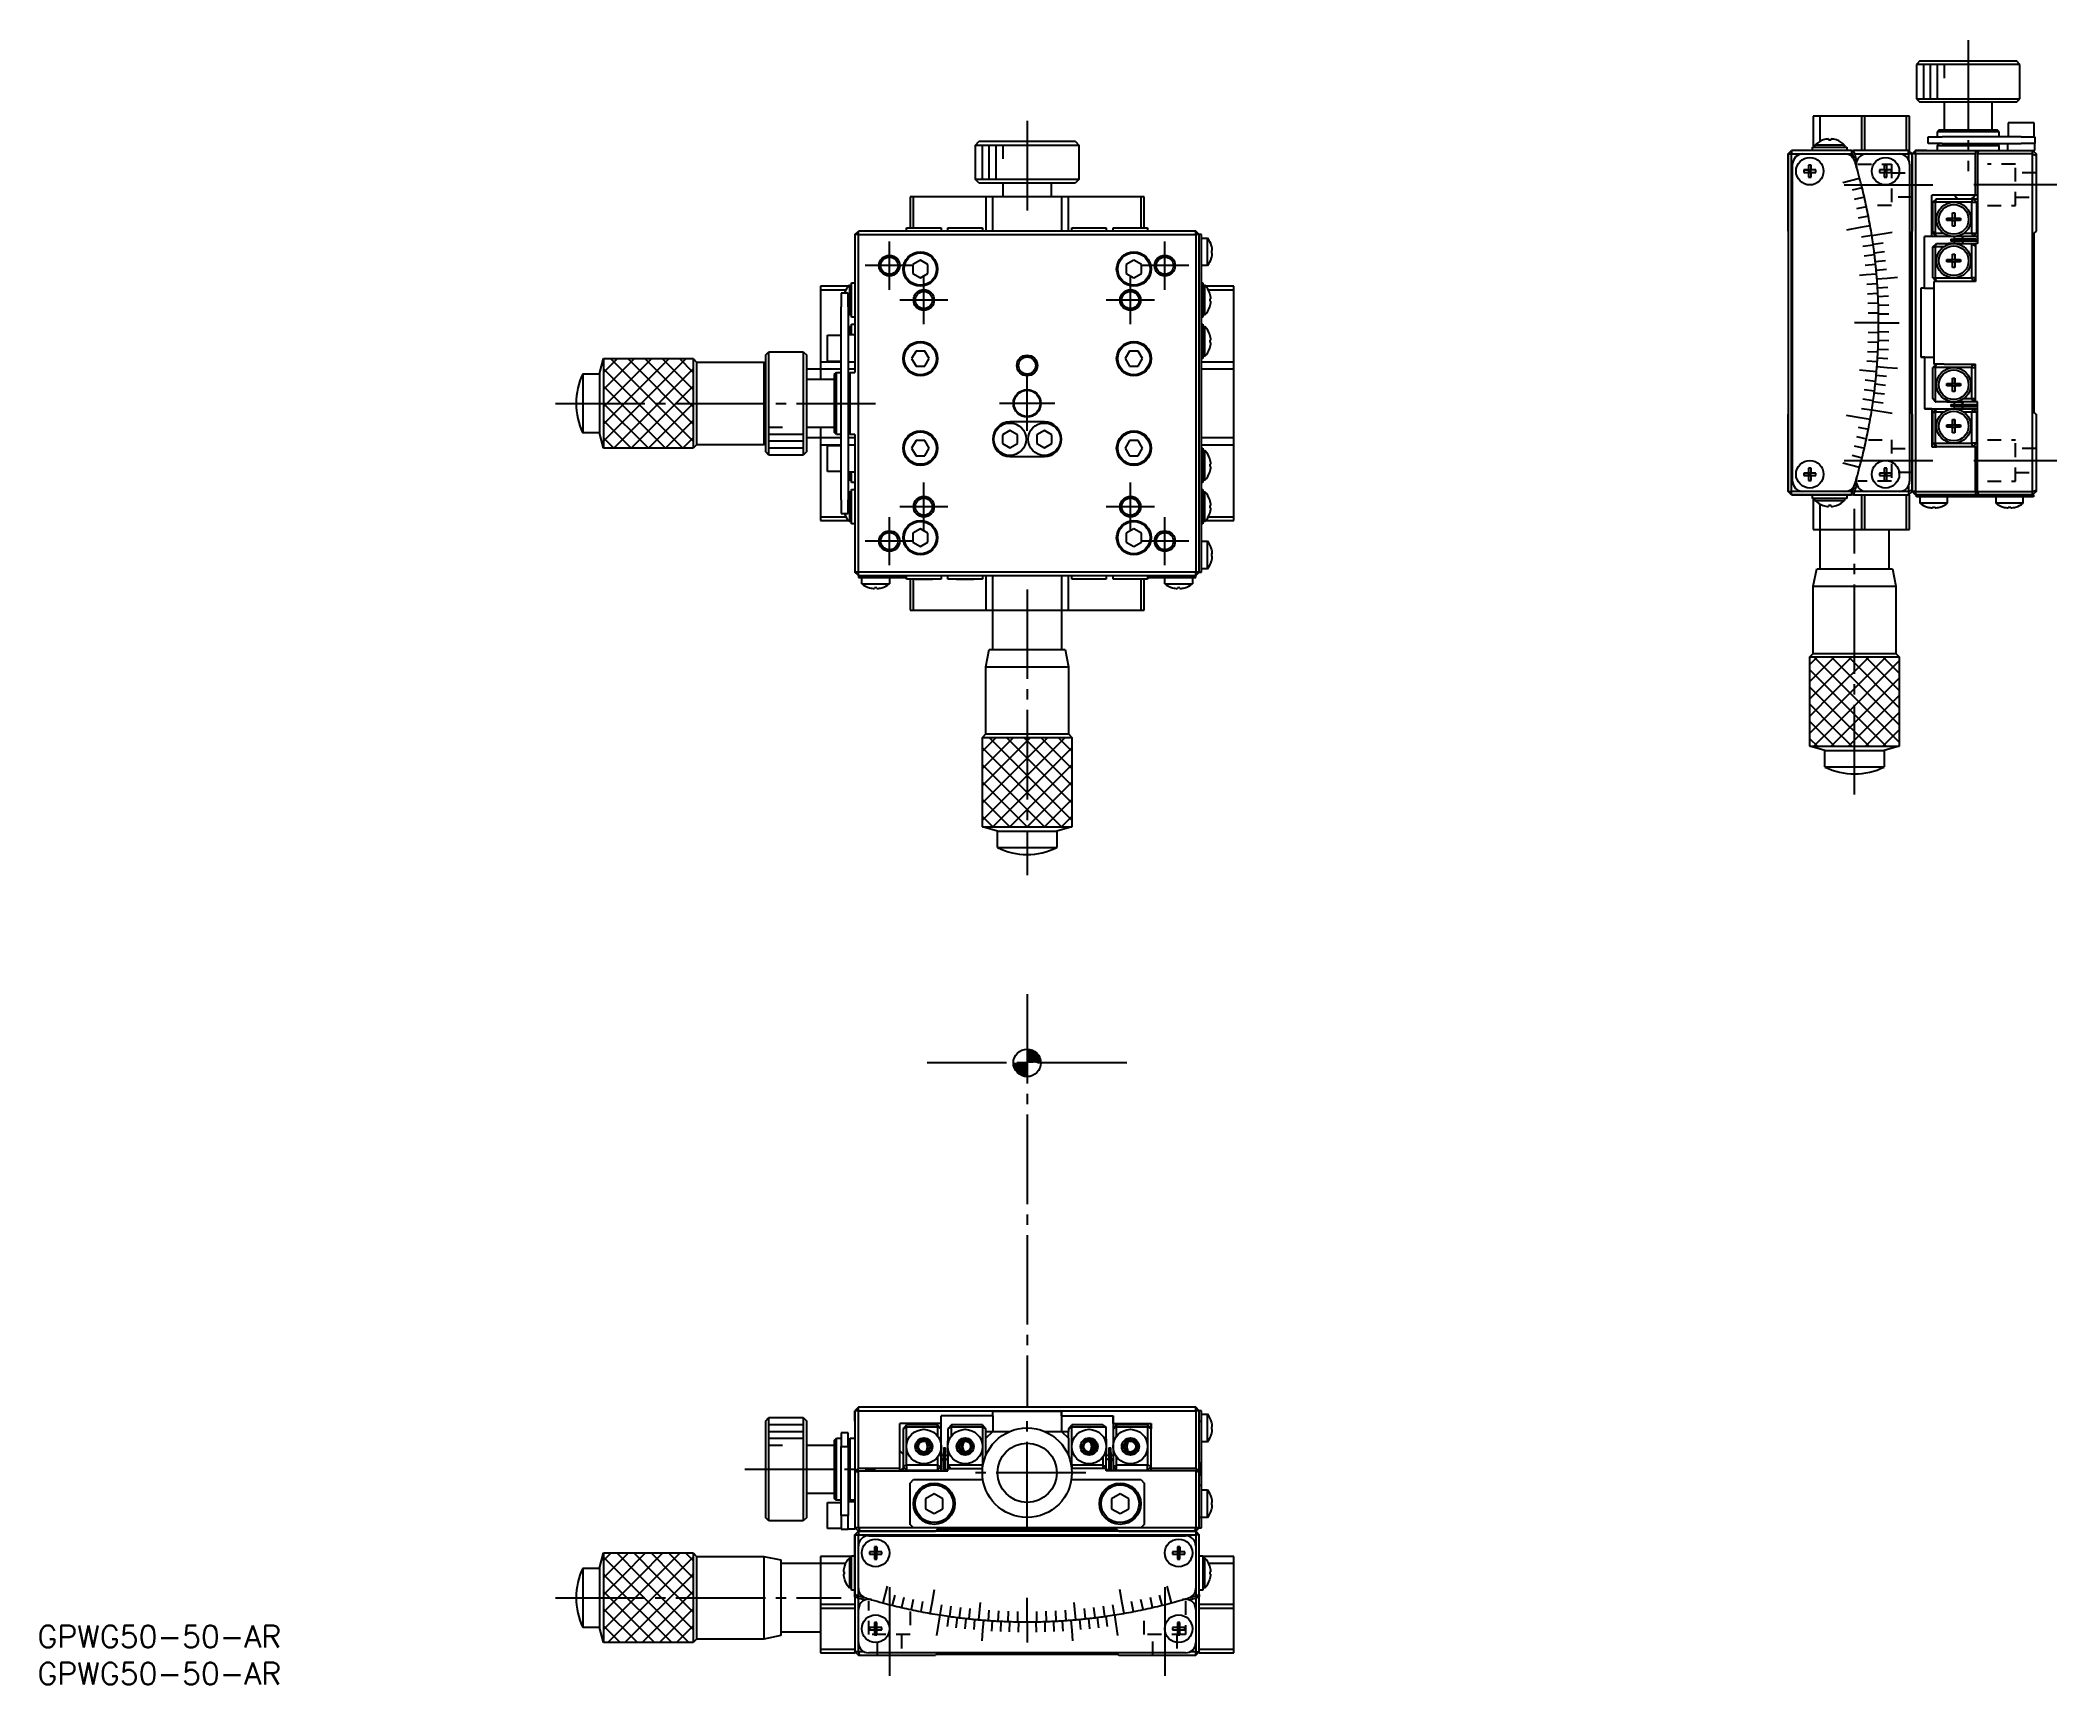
# Model space of a CAD drawing. Extents: x -70 to 222, y 71 to 310.
import ezdxf

# ---------------------------------------------------------------- set-up
doc = ezdxf.new("R2010")
doc.units = 0
doc.linetypes.add('CENTER', pattern=[17.5, 13, -1.5, 1.5, -1.5])
doc.linetypes.add('DASHED', pattern=[3.5, 2, -1.5])
doc.layers.get('0').update_dxf_attribs({"linetype": 'CONTINUOUS'})
doc.layers.add('CENTER', color=1, linetype='CENTER')
doc.styles.get("Standard").update_dxf_attribs({"font": 'txt.shx', "bigfont": '@extfont2.shx'})

msp = doc.modelspace()

# ---------------------------------------------------------------- texts
at = {"color": 7}
for p in [(-70.81, 76.49), (-70.81, 71.11)]:
    msp.add_text('GPWG50-50-AR', height=3.2, dxfattribs=at).set_placement(p)

# ---------------------------------------------------------------- linework, layer by layer
at = {"color": 7, "linetype": 'CONTINUOUS'}
for p, q in [((202.54, 306.84), (202.04, 306.34)), ((209.54, 306.34), (202.04, 306.34)), ((202.04, 306.34), (202.04, 301.34)), ((202.54, 306.84), (209.54, 306.84)), ((209.54, 306.84), (216.54, 306.84)), ((217.04, 306.34), (209.54, 306.34)), ((217.04, 306.34), (216.54, 306.84)), ((217.04, 301.34), (217.04, 306.34)), ((188.04, 298.84), (187.04, 298.84)), ((187.04, 298.84), (187.04, 294.34)), ((194.04, 298.84), (188.04, 298.84)), ((188.04, 295.19), (188.04, 298.84)), ((194.04, 298.84), (194.04, 293.84)), ((194.54, 298.84), (194.04, 298.84)), ((194.54, 293.84), (194.54, 298.84)), ((200.54, 298.84), (194.54, 298.84)), ((200.54, 298.84), (200.54, 293.84)), ((201.04, 298.84), (200.54, 298.84)), ((201.04, 293.84), (201.04, 298.84)), ((202.04, 301.34), (209.54, 301.34)), ((202.04, 301.34), (202.54, 300.84)), ((209.54, 300.84), (202.54, 300.84)), ((206.04, 300.84), (206.04, 296.84)), ((209.54, 301.34), (217.04, 301.34)), ((216.54, 300.84), (209.54, 300.84)), ((213.04, 296.84), (213.04, 300.84)), ((216.54, 300.84), (217.04, 301.34)), ((203.74, 294.84), (203.74, 295.84)), ((203.74, 295.84), (205.74, 295.84)), ((205.34, 296.84), (205.04, 296.54)), ((209.54, 296.54), (205.04, 296.54)), ((205.04, 296.54), (205.04, 295.84)), ((205.34, 296.84), (209.54, 296.84)), ((217.24, 295.84), (205.74, 295.84)), ((209.54, 296.84), (213.74, 296.84)), ((214.04, 296.54), (209.54, 296.54)), ((214.04, 296.54), (213.74, 296.84)), ((214.04, 295.84), (214.04, 296.54)), ((219.14, 297.84), (215.34, 297.84)), ((215.34, 297.84), (215.34, 295.84)), ((217.24, 295.84), (219.24, 295.84)), ((219.14, 295.84), (219.14, 297.84)), ((219.24, 295.84), (219.24, 294.84)), ((65.39, 294.63), (65.89, 295.13)), ((65.39, 294.63), (80.39, 294.63)), ((65.39, 289.63), (65.39, 294.63)), ((79.89, 295.13), (65.89, 295.13)), ((79.89, 295.13), (65.89, 295.13)), ((79.89, 295.13), (80.39, 294.63)), ((80.39, 294.63), (80.39, 289.63)), ((183.39, 293.34), (183.89, 293.84)), ((183.39, 293.13), (183.39, 293.34)), ((183.39, 293.34), (183.39, 244.34)), ((183.39, 293.34), (183.89, 293.34)), ((183.39, 282.14), (183.39, 293.13)), ((183.89, 293.84), (183.89, 293.34)), ((192.58, 293.84), (183.89, 293.84)), ((183.89, 293.34), (185.54, 293.34)), ((183.89, 244.34), (183.89, 293.34)), ((185.54, 293.34), (191.64, 293.34)), ((186.94, 294.34), (191.94, 294.34)), ((186.94, 293.84), (186.94, 294.34)), ((191.59, 294.63), (187.29, 294.63)), ((187.29, 294.34), (187.29, 294.63)), ((188.46, 295.37), (188.46, 295.37)), ((189.26, 295.53), (189.26, 295.37)), ((189.26, 295.37), (189.62, 295.37)), ((189.62, 295.37), (189.62, 295.53)), ((190.41, 295.37), (190.41, 295.37)), ((191.59, 294.63), (191.59, 294.34)), ((191.64, 293.34), (192.74, 293.34)), ((191.94, 294.34), (191.94, 293.84)), ((192.58, 293.84), (192.9, 293.84)), ((200.89, 293.84), (192.9, 293.84)), ((193.06, 293.34), (194.77, 293.34)), ((194.77, 293.34), (199.54, 293.34)), ((199.54, 293.34), (200.89, 293.34)), ((200.89, 293.84), (201.04, 293.84)), ((201.39, 293.34), (200.89, 293.84)), ((200.89, 293.34), (200.89, 293.84)), ((201.39, 293.34), (200.89, 293.34)), ((200.89, 293.34), (200.89, 292.49)), ((201.89, 293.84), (201.39, 293.34)), ((201.89, 293.84), (201.39, 293.34)), ((201.39, 282.14), (201.39, 293.34)), ((201.89, 293.34), (201.39, 293.34)), ((201.39, 244.34), (201.39, 293.34)), ((201.39, 293.13), (201.39, 282.14)), ((201.89, 293.34), (201.89, 293.84)), ((201.89, 293.84), (210.74, 293.84)), ((203.54, 293.84), (201.89, 293.84)), ((210.58, 293.34), (201.89, 293.34)), ((201.89, 293.34), (201.89, 244.34)), ((205.74, 294.84), (203.74, 294.84)), ((205.34, 294.84), (205.04, 294.54)), ((209.54, 294.54), (205.04, 294.54)), ((205.04, 294.54), (205.04, 293.84)), ((205.74, 294.84), (217.24, 294.84)), ((214.04, 294.54), (209.54, 294.54)), ((210.58, 287.34), (210.58, 293.34)), ((210.74, 293.84), (211.06, 293.84)), ((210.9, 293.34), (210.9, 280.34)), ((218.89, 293.34), (210.9, 293.34)), ((211.06, 293.84), (211.54, 293.84)), ((211.54, 293.84), (218.89, 293.84)), ((214.04, 294.54), (213.74, 294.84)), ((214.04, 293.84), (214.04, 294.54)), ((215.24, 294.84), (215.24, 293.84)), ((219.24, 294.84), (217.24, 294.84)), ((218.89, 293.84), (219.24, 293.84)), ((218.89, 293.34), (218.89, 293.84)), ((218.89, 293.84), (219.39, 293.34)), ((218.89, 252.19), (218.89, 293.34)), ((218.89, 293.34), (219.39, 293.13)), ((219.24, 293.84), (219.24, 294.84)), ((219.39, 293.34), (219.39, 293.13)), ((219.39, 293.13), (219.39, 282.14)), ((184.04, 245.84), (184.04, 291.84)), ((185.65, 291.02), (185.65, 290.66)), ((186.36, 291.02), (185.65, 291.02)), ((185.65, 291.02), (186.36, 291.02)), ((185.65, 290.66), (186.36, 290.66)), ((186.36, 291.72), (186.36, 291.02)), ((186.72, 291.72), (186.36, 291.72)), ((186.37, 291.01), (186.36, 291.02)), ((186.37, 290.67), (186.36, 290.66)), ((186.36, 290.66), (186.36, 289.95)), ((186.36, 289.95), (186.72, 289.95)), ((186.37, 291.01), (186.37, 290.67)), ((186.71, 291.01), (186.37, 291.01)), ((186.37, 290.67), (186.71, 290.67)), ((186.71, 291.01), (186.72, 291.02)), ((186.71, 290.67), (186.71, 291.01)), ((186.71, 290.67), (186.72, 290.66)), ((186.72, 291.02), (186.72, 291.72)), ((187.42, 291.02), (186.72, 291.02)), ((187.42, 291.02), (186.72, 291.02)), ((186.72, 290.66), (187.42, 290.66)), ((186.72, 289.95), (186.72, 290.66)), ((187.42, 290.66), (187.42, 291.02)), ((196.65, 291.02), (196.65, 290.66)), ((197.36, 291.02), (196.65, 291.02)), ((196.65, 290.66), (197.36, 290.66)), ((197.36, 291.72), (197.36, 291.02)), ((197.72, 291.72), (197.36, 291.72)), ((197.37, 291.01), (197.36, 291.02)), ((197.37, 290.67), (197.36, 290.66)), ((197.36, 290.66), (197.36, 289.95)), ((197.36, 289.95), (197.72, 289.95)), ((197.37, 291.01), (197.37, 290.67)), ((197.71, 291.01), (197.37, 291.01)), ((197.37, 290.67), (197.71, 290.67)), ((197.71, 291.01), (197.72, 291.02)), ((197.71, 290.67), (197.71, 291.01)), ((197.71, 290.67), (197.72, 290.66)), ((197.72, 291.02), (197.72, 291.72)), ((198.42, 291.02), (197.72, 291.02)), ((197.72, 290.66), (198.42, 290.66)), ((197.72, 289.95), (197.72, 290.66)), ((198.42, 290.66), (198.42, 291.02)), ((201.04, 291.84), (201.04, 245.84)), ((55.89, 287.13), (55.89, 282.63)), ((56.39, 287.13), (55.89, 287.13)), ((56.39, 282.63), (56.39, 287.13)), ((66.89, 287.13), (56.39, 287.13)), ((80.39, 289.63), (65.39, 289.63)), ((65.89, 289.13), (65.39, 289.63)), ((65.89, 289.13), (79.89, 289.13)), ((66.89, 287.13), (66.89, 282.13)), ((67.89, 287.13), (66.89, 287.13)), ((67.89, 282.13), (67.89, 287.13)), ((77.89, 287.13), (67.89, 287.13)), ((69.39, 287.13), (69.39, 289.13)), ((76.39, 289.13), (76.39, 287.13)), ((77.89, 287.13), (77.89, 282.13)), ((78.89, 287.13), (77.89, 287.13)), ((78.89, 282.13), (78.89, 287.13)), ((89.39, 287.13), (78.89, 287.13)), ((80.39, 289.63), (79.89, 289.13)), ((89.39, 287.13), (89.39, 282.63)), ((89.89, 287.13), (89.39, 287.13)), ((89.89, 282.63), (89.89, 287.13)), ((210.58, 287.34), (204.25, 287.34)), ((204.25, 281.34), (204.25, 287.34)), ((207.54, 287.34), (207.79, 287.09)), ((207.79, 287.09), (208.04, 286.84)), ((210.04, 286.84), (210.29, 287.09)), ((210.14, 286.94), (210.24, 286.84)), ((210.29, 287.09), (210.54, 287.34)), ((210.9, 287.34), (210.58, 287.34)), ((204.95, 286.84), (204.41, 286.34)), ((204.75, 286.34), (204.41, 286.34)), ((204.41, 281.84), (204.41, 286.34)), ((204.75, 286.34), (204.95, 286.84)), ((207.44, 286.34), (204.75, 286.34)), ((204.75, 286.34), (204.75, 281.84)), ((204.95, 286.84), (210.22, 286.84)), ((206.46, 284.02), (207.26, 284.02)), ((206.46, 283.66), (206.46, 284.02)), ((207.24, 283.66), (207.24, 284.02)), ((207.26, 284.81), (207.62, 284.81)), ((207.26, 284.02), (207.26, 284.81)), ((207.26, 284.03), (207.62, 284.03)), ((210.08, 286.34), (207.44, 286.34)), ((207.62, 284.81), (207.62, 284.02)), ((207.62, 284.02), (208.41, 284.02)), ((207.63, 284.02), (207.63, 283.66)), ((208.41, 284.02), (208.41, 283.66)), ((210.08, 286.34), (210.22, 286.84)), ((210.08, 286.34), (210.74, 286.34)), ((210.08, 281.84), (210.08, 286.34)), ((210.74, 286.34), (210.22, 286.84)), ((210.22, 286.84), (210.9, 286.84)), ((210.74, 286.34), (210.74, 281.84)), ((210.9, 286.34), (210.74, 286.34)), ((47.89, 281.63), (48.39, 282.13)), ((48.39, 281.63), (47.89, 281.63)), ((47.89, 281.63), (47.89, 275.13)), ((97.39, 282.13), (48.39, 282.13)), ((48.39, 281.63), (48.39, 282.13)), ((48.39, 281.63), (97.39, 281.63)), ((48.39, 232.63), (48.39, 281.63)), ((55.39, 282.63), (60.39, 282.63)), ((55.39, 282.13), (55.39, 282.63)), ((60.39, 282.63), (60.39, 282.13)), ((61.39, 282.63), (66.39, 282.63)), ((61.39, 282.13), (61.39, 282.63)), ((66.39, 282.63), (66.39, 282.13)), ((79.39, 282.63), (84.39, 282.63)), ((79.39, 282.13), (79.39, 282.63)), ((84.39, 282.63), (84.39, 282.13)), ((85.39, 282.63), (90.39, 282.63)), ((85.39, 282.13), (85.39, 282.63)), ((90.39, 282.63), (90.39, 282.13)), ((97.39, 281.63), (97.39, 282.13)), ((97.89, 281.63), (97.39, 282.13)), ((97.39, 281.63), (97.39, 232.63)), ((97.89, 281.63), (97.39, 281.63)), ((98.19, 281.63), (97.89, 281.63)), ((98.19, 281.63), (97.89, 281.63)), ((97.89, 280.13), (97.89, 281.63)), ((98.19, 280.13), (98.19, 281.63)), ((98.19, 281.13), (99.09, 281.13)), ((98.19, 281.13), (99.09, 281.13)), ((99.09, 277.13), (99.09, 281.13)), ((201.39, 282.14), (201.09, 281.84)), ((201.09, 255.84), (201.09, 281.84)), ((201.24, 276.84), (201.24, 281.99)), ((204.25, 281.34), (203.19, 281.34)), ((203.19, 273.84), (203.19, 281.34)), ((204.95, 281.34), (204.25, 281.34)), ((204.29, 281.84), (204.59, 282.14)), ((204.95, 281.34), (204.41, 281.84)), ((204.75, 281.84), (204.41, 281.84)), ((204.95, 281.34), (204.75, 281.84)), ((204.75, 281.84), (205.94, 281.84)), ((206.63, 281.34), (204.95, 281.34)), ((207.26, 283.66), (206.46, 283.66)), ((206.71, 281.45), (206.63, 281.34)), ((207.44, 281.34), (206.63, 281.34)), ((207.26, 282.86), (207.26, 283.66)), ((207.62, 283.64), (207.26, 283.64)), ((207.62, 282.86), (207.26, 282.86)), ((208.55, 281.34), (207.44, 281.34)), ((207.54, 280.99), (207.54, 281.34)), ((207.62, 283.66), (207.62, 282.86)), ((208.41, 283.66), (207.62, 283.66)), ((208.55, 281.34), (208.33, 281.5)), ((210.22, 281.34), (208.55, 281.34)), ((208.85, 281.34), (208.58, 280.99)), ((208.94, 281.84), (210.08, 281.84)), ((210.08, 281.84), (210.74, 281.84)), ((210.08, 281.84), (210.22, 281.34)), ((210.22, 281.34), (210.74, 281.84)), ((210.9, 281.34), (210.22, 281.34)), ((210.74, 281.84), (210.9, 281.84)), ((210.9, 281.18), (210.74, 281.34)), ((219.39, 282.14), (219.09, 281.84)), ((219.09, 281.84), (219.09, 255.84)), ((97.89, 234.13), (97.89, 280.13)), ((97.89, 234.13), (97.89, 280.13)), ((98.19, 234.13), (98.19, 280.13)), ((99.67, 280.02), (99.66, 280.02)), ((99.66, 279.31), (99.66, 278.95)), ((99.78, 279.31), (99.66, 279.31)), ((99.66, 278.95), (99.78, 278.95)), ((99.66, 278.25), (99.67, 278.25)), ((204.41, 279.84), (204.95, 280.34)), ((204.41, 279.84), (204.75, 279.84)), ((204.41, 275.34), (204.41, 279.84)), ((204.75, 279.84), (204.95, 280.34)), ((204.75, 279.84), (204.75, 275.34)), ((205.94, 279.84), (204.75, 279.84)), ((204.95, 280.34), (206.63, 280.34)), ((207.44, 280.34), (206.63, 280.34)), ((206.63, 280.34), (206.71, 280.23)), ((207, 280.99), (207.76, 280.99)), ((207, 280.99), (207, 280.69)), ((207.76, 280.69), (207, 280.69)), ((207.26, 278.81), (207.62, 278.81)), ((207.26, 278.02), (207.26, 278.81)), ((208.39, 280.34), (207.44, 280.34)), ((207.54, 280.34), (207.54, 280.69)), ((207.62, 278.81), (207.62, 278.02)), ((210.67, 280.99), (207.76, 280.99)), ((210.67, 280.69), (207.76, 280.69)), ((208.39, 280.34), (208.24, 280.2)), ((208.39, 280.34), (210.06, 280.34)), ((208.58, 280.69), (208.6, 280.67)), ((208.6, 280.67), (208.92, 280.34)), ((208.6, 280.67), (208.92, 280.34)), ((208.6, 280.67), (208.6, 280.67)), ((210.08, 280.31), (210.06, 280.34)), ((210.06, 280.34), (210.58, 280.34)), ((210.08, 275.34), (210.08, 280.31)), ((210.58, 279.95), (210.08, 280.31)), ((210.9, 280.34), (210.58, 280.34)), ((210.58, 280.34), (210.58, 274.84)), ((210.67, 280.99), (210.9, 280.99)), ((210.9, 280.69), (210.67, 280.69)), ((210.82, 280.34), (210.9, 280.43)), ((57.39, 277.9), (56.29, 277.27)), ((56.29, 277.27), (56.29, 276)), ((56.29, 276), (57.39, 275.36)), ((58.49, 277.27), (57.39, 277.9)), ((57.39, 275.36), (58.49, 276)), ((58.49, 276), (58.49, 277.27)), ((88.39, 277.9), (87.29, 277.27)), ((87.29, 277.27), (87.29, 276)), ((87.29, 276), (88.39, 275.36)), ((89.49, 277.27), (88.39, 277.9)), ((88.39, 275.36), (89.49, 276)), ((89.49, 276), (89.49, 277.27)), ((99.09, 277.13), (98.19, 277.13)), ((99.09, 277.13), (98.19, 277.13)), ((201.24, 260.84), (201.24, 276.84)), ((204.41, 275.34), (204.75, 275.34)), ((204.41, 275.34), (204.95, 274.84)), ((204.95, 274.84), (204.75, 275.34)), ((204.75, 275.34), (207.44, 275.34)), ((206.46, 278.02), (207.26, 278.02)), ((206.46, 277.66), (206.46, 278.02)), ((207.26, 277.66), (206.46, 277.66)), ((207.24, 277.66), (207.24, 278.02)), ((207.26, 278.03), (207.62, 278.03)), ((207.26, 276.86), (207.26, 277.66)), ((207.62, 277.64), (207.26, 277.64)), ((207.62, 276.86), (207.26, 276.86)), ((207.44, 275.34), (210.08, 275.34)), ((207.62, 278.02), (208.41, 278.02)), ((207.62, 277.66), (207.62, 276.86)), ((208.41, 277.66), (207.62, 277.66)), ((207.63, 278.02), (207.63, 277.66)), ((208.41, 278.02), (208.41, 277.66)), ((210.1, 275.27), (210.08, 275.34)), ((210.58, 275.34), (210.08, 275.34)), ((210.08, 275.34), (210.22, 274.84)), ((46.96, 274.13), (42.89, 274.13)), ((42.89, 274.13), (42.89, 273.63)), ((42.89, 273.63), (46.59, 273.63)), ((42.89, 273.63), (42.89, 263.13)), ((46.89, 273.13), (45.89, 273.13)), ((45.89, 273.13), (45.89, 271.13)), ((46.89, 271.13), (46.89, 273.13)), ((47.1, 274.28), (47.1, 269.98)), ((47.1, 274.28), (47.39, 274.28)), ((47.39, 269.63), (47.39, 274.63)), ((47.39, 274.63), (47.89, 274.63)), ((47.89, 275.13), (47.89, 262.13)), ((98.19, 274.63), (98.39, 274.63)), ((98.39, 274.63), (98.39, 269.63)), ((98.39, 274.28), (98.68, 274.28)), ((98.68, 272.13), (98.68, 274.28)), ((102.89, 274.13), (98.83, 274.13)), ((99.19, 273.63), (102.89, 273.63)), ((99.43, 273.11), (99.42, 273.11)), ((99.42, 272.31), (99.42, 271.95)), ((99.58, 272.31), (99.42, 272.31)), ((102.89, 273.63), (102.89, 274.13)), ((102.89, 263.13), (102.89, 273.63)), ((203.19, 273.84), (202.66, 273.84)), ((202.66, 273.84), (202.66, 263.84)), ((203.19, 273.84), (204.54, 273.84)), ((204.54, 274.84), (204.54, 268.84)), ((206.04, 274.84), (204.54, 274.84)), ((210.58, 274.84), (206.04, 274.84)), ((210.22, 274.84), (210.58, 275.19)), ((45.89, 243.13), (45.89, 271.13)), ((46.89, 271.13), (46.89, 243.13)), ((47.39, 269.98), (47.1, 269.98)), ((47.89, 269.63), (47.39, 269.63)), ((98.39, 269.63), (98.19, 269.63)), ((98.68, 269.98), (98.39, 269.98)), ((98.68, 269.98), (98.68, 272.13)), ((99.42, 271.95), (99.58, 271.95)), ((99.42, 271.16), (99.43, 271.16)), ((43.89, 263.23), (43.89, 267.03)), ((43.89, 267.03), (45.89, 267.03)), ((46.89, 267.13), (47.89, 267.13)), ((47.1, 268.28), (47.1, 267.13)), ((47.1, 268.28), (47.39, 268.28)), ((47.39, 267.13), (47.39, 268.63)), ((47.39, 268.63), (47.89, 268.63)), ((98.19, 268.63), (98.39, 268.63)), ((98.39, 268.63), (98.39, 263.63)), ((98.39, 268.28), (98.68, 268.28)), ((98.68, 266.13), (98.68, 268.28)), ((99.43, 267.11), (99.42, 267.11)), ((204.54, 268.84), (204.54, 262.84)), ((10.8, 261.43), (11.39, 263.63)), ((11.39, 263.63), (11.39, 250.63)), ((11.39, 263.63), (24.39, 263.63)), ((24.39, 263.63), (24.39, 250.63)), ((24.39, 263.63), (24.89, 263.13)), ((34.89, 264.13), (35.39, 264.63)), ((34.89, 264.13), (34.89, 250.13)), ((34.89, 264.13), (34.89, 250.13)), ((35.39, 249.63), (35.39, 264.63)), ((35.39, 264.63), (40.39, 264.63)), ((40.39, 264.63), (40.39, 249.63)), ((40.39, 264.63), (40.89, 264.13)), ((40.89, 250.13), (40.89, 264.13)), ((56.76, 264.73), (56.12, 263.63)), ((56.12, 263.63), (56.76, 262.53)), ((58.03, 264.73), (56.76, 264.73)), ((58.66, 263.63), (58.03, 264.73)), ((58.03, 262.53), (58.66, 263.63)), ((87.76, 264.73), (87.12, 263.63)), ((87.12, 263.63), (87.76, 262.53)), ((89.03, 264.73), (87.76, 264.73)), ((89.66, 263.63), (89.03, 264.73)), ((89.03, 262.53), (89.66, 263.63)), ((98.39, 263.63), (98.19, 263.63)), ((98.68, 263.98), (98.39, 263.98)), ((98.68, 263.98), (98.68, 266.13)), ((99.42, 266.31), (99.42, 265.95)), ((99.58, 266.31), (99.42, 266.31)), ((99.42, 265.95), (99.58, 265.95)), ((99.42, 265.16), (99.43, 265.16)), ((203.19, 263.84), (202.66, 263.84)), ((202.66, 263.84), (204.54, 263.84)), ((202.66, 263.84), (203.19, 263.84)), ((203.19, 263.84), (203.19, 256.34)), ((203.19, 263.84), (204.54, 263.84)), ((203.19, 263.84), (204.54, 263.84)), ((8.39, 261.43), (8.39, 252.83)), ((8.39, 261.43), (10.8, 261.43)), ((10.8, 261.43), (10.8, 252.83)), ((24.89, 263.13), (24.89, 251.13)), ((24.89, 263.13), (34.64, 263.13)), ((34.64, 263.13), (34.64, 251.13)), ((34.64, 263.13), (34.89, 263.08)), ((40.89, 262.13), (42.89, 262.13)), ((40.89, 260.63), (44.89, 260.63)), ((45.89, 263.13), (42.89, 263.13)), ((42.89, 263.13), (42.89, 262.13)), ((42.89, 262.13), (42.89, 260.63)), ((42.89, 262.13), (45.89, 262.13)), ((45.89, 263.23), (43.89, 263.23)), ((44.89, 261.33), (45.19, 261.63)), ((44.89, 261.33), (44.89, 252.93)), ((44.89, 261.33), (44.89, 260.63)), ((45.19, 252.63), (45.19, 261.63)), ((45.19, 261.63), (45.89, 261.63)), ((47.89, 263.13), (46.89, 263.13)), ((46.89, 262.13), (47.89, 262.13)), ((46.89, 261.33), (47.19, 261.63)), ((47.19, 252.63), (47.19, 261.63)), ((47.19, 261.63), (47.89, 261.63)), ((47.89, 262.13), (47.89, 261.63)), ((56.76, 262.53), (58.03, 262.53)), ((87.76, 262.53), (89.03, 262.53)), ((102.89, 263.13), (98.19, 263.13)), ((98.19, 262.13), (102.89, 262.13)), ((102.89, 262.13), (102.89, 263.13)), ((102.89, 252.13), (102.89, 262.13)), ((201.24, 255.69), (201.24, 260.84)), ((204.95, 262.84), (204.41, 262.34)), ((204.75, 262.34), (204.41, 262.34)), ((204.41, 257.84), (204.41, 262.34)), ((206.04, 262.84), (204.54, 262.84)), ((204.75, 262.34), (204.95, 262.84)), ((207.44, 262.34), (204.75, 262.34)), ((204.75, 262.34), (204.75, 257.37)), ((206.04, 262.84), (210.58, 262.84)), ((207.26, 260.81), (207.62, 260.81)), ((207.26, 260.02), (207.26, 260.81)), ((207.26, 260.81), (207.26, 260.03)), ((210.08, 262.34), (207.44, 262.34)), ((207.62, 260.81), (207.62, 260.02)), ((210.08, 262.34), (210.22, 262.84)), ((210.08, 262.34), (210.1, 262.4)), ((210.08, 257.84), (210.08, 262.34)), ((210.08, 262.34), (210.58, 262.34)), ((210.22, 262.84), (210.58, 262.48)), ((210.58, 257.34), (210.58, 262.84)), ((204.75, 257.37), (204.41, 257.84)), ((206.46, 260.02), (207.26, 260.02)), ((206.46, 259.66), (206.46, 260.02)), ((207.26, 259.66), (206.46, 259.66)), ((207.24, 259.66), (207.24, 260.02)), ((207.26, 260.02), (207.26, 260.03)), ((207.26, 260.03), (207.62, 260.03)), ((207.26, 258.86), (207.26, 259.66)), ((207.26, 259.64), (207.26, 259.66)), ((207.26, 258.86), (207.26, 259.64)), ((207.62, 259.64), (207.26, 259.64)), ((207.62, 258.86), (207.26, 258.86)), ((207.62, 260.02), (208.41, 260.02)), ((207.62, 259.66), (207.62, 258.86)), ((208.41, 259.66), (207.62, 259.66)), ((207.63, 260.02), (207.63, 259.66)), ((208.41, 260.02), (208.41, 259.66)), ((208.94, 257.84), (210.08, 257.84)), ((210.08, 257.84), (210.22, 257.34)), ((210.08, 257.84), (210.58, 257.84)), ((210.22, 257.34), (210.58, 257.69)), ((183.39, 244.54), (183.39, 255.54)), ((201.09, 255.84), (201.39, 255.54)), ((201.39, 244.54), (201.39, 255.54)), ((201.39, 255.54), (201.39, 244.54)), ((204.25, 256.34), (203.19, 256.34)), ((203.19, 256.34), (204.25, 256.34)), ((203.19, 256.34), (204.95, 256.34)), ((204.25, 256.34), (204.25, 250.84)), ((204.25, 256.34), (204.95, 256.34)), ((204.25, 256.34), (204.95, 256.34)), ((204.41, 255.84), (204.95, 256.34)), ((204.41, 255.84), (204.75, 255.84)), ((204.41, 251.34), (204.41, 255.84)), ((204.75, 257.37), (204.78, 257.34)), ((204.75, 255.84), (204.95, 256.34)), ((204.75, 255.84), (204.75, 251.34)), ((205.94, 255.84), (204.75, 255.84)), ((206.46, 257.34), (204.78, 257.34)), ((204.95, 256.34), (206.63, 256.34)), ((206.46, 257.34), (206.61, 257.48)), ((206.46, 257.34), (207.44, 257.34)), ((206.63, 256.34), (207.44, 256.34)), ((206.63, 256.34), (206.71, 256.23)), ((207, 256.99), (207.76, 256.99)), ((207, 256.99), (207, 256.69)), ((207.76, 256.69), (207, 256.69)), ((207.26, 254.81), (207.62, 254.81)), ((207.26, 254.02), (207.26, 254.81)), ((207.26, 254.81), (207.26, 254.03)), ((207.44, 257.34), (208.55, 257.34)), ((207.44, 256.34), (208.55, 256.34)), ((207.54, 256.99), (207.54, 257.34)), ((207.54, 256.34), (207.54, 256.69)), ((207.62, 254.81), (207.62, 254.02)), ((207.76, 256.99), (210.67, 256.99)), ((207.76, 256.69), (210.67, 256.69)), ((208.55, 257.34), (208.33, 257.5)), ((208.33, 256.17), (208.55, 256.34)), ((210.22, 257.34), (208.55, 257.34)), ((208.55, 256.34), (210.22, 256.34)), ((208.6, 257.01), (208.58, 256.99)), ((208.58, 256.69), (208.85, 256.34)), ((208.92, 257.34), (208.6, 257.01)), ((208.92, 257.34), (208.6, 257.01)), ((210.08, 255.84), (208.94, 255.84)), ((210.22, 256.34), (210.08, 255.84)), ((210.08, 251.34), (210.08, 255.84)), ((210.74, 255.84), (210.08, 255.84)), ((210.58, 257.34), (210.22, 257.34)), ((210.74, 255.84), (210.22, 256.34)), ((210.22, 256.34), (210.9, 256.34)), ((210.9, 257.34), (210.58, 257.34)), ((210.67, 256.99), (210.9, 256.99)), ((210.9, 256.69), (210.67, 256.69)), ((210.74, 256.34), (210.9, 256.5)), ((210.74, 255.84), (210.74, 251.34)), ((210.9, 255.84), (210.74, 255.84)), ((210.9, 257.25), (210.82, 257.34)), ((210.9, 244.34), (210.9, 257.34)), ((219.39, 255.54), (219.09, 255.84)), ((219.39, 255.54), (219.39, 244.54)), ((10.8, 252.83), (8.39, 252.83)), ((11.39, 250.63), (10.8, 252.83)), ((44.89, 253.63), (40.89, 253.63)), ((42.89, 252.13), (40.89, 252.13)), ((42.89, 253.63), (42.89, 252.13)), ((45.89, 252.13), (42.89, 252.13)), ((42.89, 252.13), (42.89, 251.13)), ((44.89, 253.63), (44.89, 252.93)), ((45.19, 252.63), (44.89, 252.93)), ((45.89, 252.63), (45.19, 252.63)), ((47.19, 252.63), (46.89, 252.93)), ((47.89, 252.13), (46.89, 252.13)), ((47.89, 252.63), (47.19, 252.63)), ((47.89, 252.63), (47.89, 249.13)), ((70.39, 253.2), (69.29, 252.57)), ((69.29, 252.57), (69.29, 251.3)), ((75.39, 254.43), (70.39, 254.43)), ((71.49, 252.57), (70.39, 253.2)), ((71.49, 251.3), (71.49, 252.57)), ((75.39, 253.2), (74.29, 252.57)), ((74.29, 252.57), (74.29, 251.3)), ((76.49, 252.57), (75.39, 253.2)), ((76.49, 251.3), (76.49, 252.57)), ((102.89, 252.13), (98.19, 252.13)), ((102.89, 251.13), (102.89, 252.13)), ((206.46, 254.02), (207.26, 254.02)), ((206.46, 253.66), (206.46, 254.02)), ((207.26, 253.66), (206.46, 253.66)), ((207.24, 253.66), (207.24, 254.02)), ((207.26, 254.02), (207.26, 254.03)), ((207.26, 254.03), (207.62, 254.03)), ((207.26, 252.86), (207.26, 253.66)), ((207.26, 253.64), (207.26, 253.66)), ((207.26, 252.86), (207.26, 253.64)), ((207.62, 253.64), (207.26, 253.64)), ((207.62, 252.86), (207.26, 252.86)), ((207.62, 254.02), (208.41, 254.02)), ((207.62, 253.66), (207.62, 252.86)), ((208.41, 253.66), (207.62, 253.66)), ((207.63, 254.02), (207.63, 253.66)), ((208.41, 254.02), (208.41, 253.66)), ((218.89, 244.34), (218.89, 252.19)), ((24.39, 250.63), (11.39, 250.63)), ((24.89, 251.13), (24.39, 250.63)), ((34.64, 251.13), (24.89, 251.13)), ((34.89, 251.18), (34.64, 251.13)), ((35.39, 249.63), (34.89, 250.13)), ((40.39, 249.63), (35.39, 249.63)), ((40.89, 250.13), (40.39, 249.63)), ((42.89, 251.13), (45.89, 251.13)), ((42.89, 251.13), (42.89, 240.63)), ((43.89, 247.23), (43.89, 251.03)), ((43.89, 251.03), (45.89, 251.03)), ((46.89, 251.13), (47.89, 251.13)), ((47.89, 249.13), (47.89, 232.63)), ((56.76, 251.73), (56.12, 250.63)), ((56.12, 250.63), (56.76, 249.53)), ((58.03, 251.73), (56.76, 251.73)), ((56.76, 249.53), (58.03, 249.53)), ((58.66, 250.63), (58.03, 251.73)), ((58.03, 249.53), (58.66, 250.63)), ((69.29, 251.3), (70.39, 250.66)), ((70.39, 250.66), (71.49, 251.3)), ((70.39, 249.43), (75.39, 249.43)), ((74.29, 251.3), (75.39, 250.66)), ((75.39, 250.66), (76.49, 251.3)), ((87.76, 251.73), (87.12, 250.63)), ((87.12, 250.63), (87.76, 249.53)), ((89.03, 251.73), (87.76, 251.73)), ((87.76, 249.53), (89.03, 249.53)), ((89.66, 250.63), (89.03, 251.73)), ((89.03, 249.53), (89.66, 250.63)), ((98.19, 251.13), (102.89, 251.13)), ((98.19, 250.63), (98.39, 250.63)), ((98.39, 250.63), (98.39, 245.63)), ((98.39, 250.28), (98.68, 250.28)), ((98.68, 248.13), (98.68, 250.28)), ((99.43, 249.11), (99.42, 249.11)), ((102.89, 240.63), (102.89, 251.13)), ((210.58, 250.84), (204.25, 250.84)), ((204.25, 250.84), (204.95, 250.84)), ((204.25, 250.84), (204.95, 250.84)), ((204.41, 251.34), (204.75, 251.34)), ((204.41, 251.34), (204.95, 250.84)), ((204.95, 250.84), (204.75, 251.34)), ((204.75, 251.34), (207.44, 251.34)), ((207.44, 251.34), (210.08, 251.34)), ((210.22, 250.84), (210.08, 251.34)), ((210.74, 251.34), (210.08, 251.34)), ((210.22, 250.84), (210.74, 251.34)), ((210.58, 244.34), (210.58, 250.84)), ((210.9, 250.84), (210.58, 250.84)), ((210.74, 251.34), (210.9, 251.34)), ((45.89, 247.23), (43.89, 247.23)), ((47.89, 247.13), (46.89, 247.13)), ((47.1, 247.13), (47.1, 245.98)), ((47.39, 245.98), (47.1, 245.98)), ((47.39, 246.87), (47.39, 247.13)), ((47.39, 245.63), (47.39, 246.87)), ((47.39, 245.63), (47.39, 245.99)), ((98.68, 245.98), (98.39, 245.98)), ((98.68, 245.98), (98.68, 248.13)), ((99.42, 248.31), (99.42, 247.95)), ((99.58, 248.31), (99.42, 248.31)), ((99.42, 247.95), (99.58, 247.95)), ((99.42, 247.16), (99.43, 247.16)), ((185.65, 247.02), (185.65, 246.66)), ((186.36, 247.02), (185.65, 247.02)), ((185.65, 247.02), (186.36, 247.02)), ((185.65, 246.66), (186.36, 246.66)), ((186.36, 247.72), (186.36, 247.02)), ((186.72, 247.72), (186.36, 247.72)), ((186.37, 247.01), (186.36, 247.02)), ((186.37, 246.67), (186.36, 246.66)), ((186.36, 246.66), (186.36, 245.95)), ((186.36, 245.95), (186.72, 245.95)), ((186.37, 247.01), (186.37, 246.67)), ((186.71, 247.01), (186.37, 247.01)), ((186.37, 246.67), (186.71, 246.67)), ((186.71, 247.01), (186.72, 247.02)), ((186.71, 246.67), (186.71, 247.01)), ((186.71, 246.67), (186.72, 246.66)), ((186.72, 247.02), (186.72, 247.72)), ((187.42, 247.02), (186.72, 247.02)), ((187.42, 247.02), (186.72, 247.02)), ((186.72, 246.66), (187.42, 246.66)), ((186.72, 245.95), (186.72, 246.66)), ((187.42, 246.66), (187.42, 247.02)), ((196.65, 247.02), (196.65, 246.66)), ((197.36, 247.02), (196.65, 247.02)), ((196.65, 246.66), (197.36, 246.66)), ((197.36, 247.72), (197.36, 247.02)), ((197.72, 247.72), (197.36, 247.72)), ((197.37, 247.01), (197.36, 247.02)), ((197.37, 246.67), (197.36, 246.66)), ((197.36, 246.66), (197.36, 245.95)), ((197.36, 245.95), (197.72, 245.95)), ((197.71, 247.01), (197.37, 247.01)), ((197.37, 247.01), (197.37, 246.67)), ((197.37, 246.67), (197.71, 246.67)), ((197.71, 247.01), (197.72, 247.02)), ((197.71, 246.67), (197.71, 247.01)), ((197.71, 246.67), (197.72, 246.66)), ((197.72, 247.02), (197.72, 247.72)), ((198.42, 247.02), (197.72, 247.02)), ((197.72, 246.66), (198.42, 246.66)), ((197.72, 245.95), (197.72, 246.66)), ((198.42, 246.66), (198.42, 247.02)), ((45.89, 243.13), (45.89, 241.13)), ((46.89, 241.13), (46.89, 243.13)), ((47.1, 244.28), (47.1, 239.98)), ((47.1, 244.28), (47.39, 244.28)), ((47.89, 245.63), (47.39, 245.63)), ((47.39, 244.28), (47.39, 244.63)), ((47.39, 243.4), (47.39, 244.63)), ((47.39, 244.63), (47.89, 244.63)), ((47.39, 242.13), (47.39, 243.4)), ((98.39, 245.63), (98.19, 245.63)), ((98.19, 244.63), (98.39, 244.63)), ((98.39, 244.63), (98.39, 239.63)), ((98.39, 244.28), (98.68, 244.28)), ((98.68, 242.13), (98.68, 244.28)), ((99.43, 243.11), (99.42, 243.11)), ((183.39, 244.34), (183.39, 244.54)), ((183.39, 244.34), (183.89, 244.34)), ((183.89, 243.84), (183.39, 244.34)), ((183.89, 243.84), (183.39, 244.34)), ((185.54, 244.34), (183.89, 244.34)), ((183.89, 243.84), (183.89, 244.34)), ((183.89, 243.84), (192.58, 243.84)), ((185.19, 243.84), (183.89, 243.84)), ((185.19, 243.84), (184.66, 243.84)), ((185.19, 243.84), (184.66, 243.84)), ((186.25, 243.84), (185.19, 243.84)), ((186.25, 243.84), (185.19, 243.84)), ((186.25, 243.84), (185.19, 243.84)), ((191.64, 244.34), (185.54, 244.34)), ((191.64, 244.34), (185.54, 244.34)), ((186.54, 243.84), (186.25, 243.84)), ((186.54, 243.84), (186.25, 243.84)), ((192.58, 243.84), (186.25, 243.84)), ((186.94, 243.34), (186.94, 243.84)), ((186.94, 243.34), (186.94, 243.84)), ((191.94, 243.34), (186.94, 243.34)), ((187.04, 243.34), (187.04, 238.84)), ((187.29, 243.04), (187.29, 243.34)), ((187.29, 243.04), (191.59, 243.04)), ((191.59, 243.34), (191.59, 243.04)), ((192.74, 244.34), (191.64, 244.34)), ((191.94, 243.84), (191.94, 243.34)), ((192.9, 243.84), (192.58, 243.84)), ((192.9, 243.84), (200.89, 243.84)), ((194.77, 244.34), (193.06, 244.34)), ((194.04, 243.84), (194.04, 238.84)), ((194.54, 238.84), (194.54, 243.84)), ((199.54, 244.34), (194.77, 244.34)), ((200.89, 244.34), (199.54, 244.34)), ((200.54, 243.84), (200.54, 238.84)), ((200.89, 245.18), (200.89, 244.34)), ((201.39, 244.54), (200.89, 244.34)), ((200.89, 244.34), (200.89, 243.84)), ((200.89, 243.84), (201.39, 244.34)), ((201.04, 243.84), (200.89, 243.84)), ((201.04, 238.84), (201.04, 243.84)), ((201.39, 244.34), (201.39, 244.54)), ((201.89, 244.34), (201.39, 244.34)), ((201.39, 244.34), (201.89, 243.84)), ((201.89, 244.34), (210.58, 244.34)), ((201.89, 244.34), (201.89, 243.84)), ((203.54, 243.84), (201.89, 243.84)), ((202.04, 243.54), (202.04, 243.84)), ((203.54, 243.54), (202.04, 243.54)), ((202.54, 243.54), (202.54, 242.64)), ((209.64, 243.84), (203.54, 243.84)), ((209.64, 243.84), (203.54, 243.84)), ((209.64, 243.54), (203.54, 243.54)), ((206.54, 242.64), (206.54, 243.54)), ((209.64, 243.84), (210.74, 243.84)), ((210.74, 243.84), (209.64, 243.84)), ((211.07, 243.54), (209.64, 243.54)), ((210.74, 243.84), (211.06, 243.84)), ((211.06, 243.84), (210.74, 243.84)), ((210.9, 244.34), (218.89, 244.34)), ((211.54, 243.84), (211.06, 243.84)), ((211.27, 243.54), (211.07, 243.54)), ((211.27, 243.84), (211.27, 243.54)), ((212.77, 243.54), (211.27, 243.54)), ((212.77, 243.84), (211.54, 243.84)), ((217.54, 243.84), (212.77, 243.84)), ((217.54, 243.84), (212.77, 243.84)), ((217.54, 243.54), (212.77, 243.54)), ((213.54, 243.54), (213.54, 242.64)), ((218.89, 243.84), (217.54, 243.84)), ((219.04, 243.54), (217.54, 243.54)), ((217.54, 242.64), (217.54, 243.54)), ((218.89, 244.34), (219.39, 244.54)), ((219.39, 244.34), (218.89, 243.84)), ((218.89, 243.84), (218.89, 244.34)), ((218.89, 243.84), (219.04, 243.84)), ((219.04, 243.84), (219.04, 243.54)), ((219.39, 244.54), (219.39, 244.34)), ((46.59, 240.63), (42.89, 240.63)), ((42.89, 240.63), (42.89, 240.13)), ((42.89, 240.13), (46.96, 240.13)), ((45.89, 241.13), (46.89, 241.13)), ((47.39, 240.87), (47.39, 242.13)), ((47.39, 239.63), (47.39, 240.87)), ((98.68, 239.98), (98.68, 242.13)), ((98.83, 240.13), (102.89, 240.13)), ((102.89, 240.63), (99.19, 240.63)), ((99.42, 242.31), (99.42, 241.95)), ((99.58, 242.31), (99.42, 242.31)), ((99.42, 241.95), (99.58, 241.95)), ((99.42, 241.16), (99.43, 241.16)), ((102.89, 240.13), (102.89, 240.63)), ((188.04, 238.84), (188.04, 242.48)), ((188.46, 242.3), (188.46, 242.3)), ((189.26, 242.3), (189.26, 242.15)), ((189.62, 242.3), (189.26, 242.3)), ((189.62, 242.15), (189.62, 242.3)), ((190.41, 242.3), (190.41, 242.3)), ((204.54, 242.64), (202.54, 242.64)), ((203.65, 242.06), (203.65, 242.07)), ((204.36, 242.07), (204.72, 242.07)), ((204.36, 241.95), (204.36, 242.07)), ((206.54, 242.64), (204.54, 242.64)), ((204.72, 242.07), (204.72, 241.95)), ((205.42, 242.07), (205.43, 242.06)), ((215.54, 242.64), (213.54, 242.64)), ((214.65, 242.06), (214.65, 242.07)), ((215.36, 242.07), (215.72, 242.07)), ((215.36, 241.95), (215.36, 242.07)), ((217.54, 242.64), (215.54, 242.64)), ((215.72, 242.07), (215.72, 241.95)), ((216.42, 242.07), (216.43, 242.06)), ((47.39, 239.98), (47.1, 239.98)), ((47.39, 239.63), (47.39, 239.98)), ((47.89, 239.63), (47.39, 239.63)), ((57.39, 238.9), (56.29, 238.27)), ((56.29, 238.27), (56.29, 237)), ((58.49, 238.27), (57.39, 238.9)), ((58.49, 237), (58.49, 238.27)), ((88.39, 238.9), (87.29, 238.27)), ((87.29, 238.27), (87.29, 237)), ((89.49, 238.27), (88.39, 238.9)), ((89.49, 237), (89.49, 238.27)), ((98.39, 239.63), (98.19, 239.63)), ((98.68, 239.98), (98.39, 239.98)), ((187.04, 238.84), (188.04, 238.84)), ((188.04, 238.84), (194.04, 238.84)), ((188.04, 233.09), (188.04, 238.84)), ((194.04, 238.84), (194.54, 238.84)), ((194.54, 238.84), (200.54, 238.84)), ((198.04, 238.84), (198.04, 233.09)), ((200.54, 238.84), (201.04, 238.84)), ((56.29, 237), (57.39, 236.36)), ((57.39, 236.36), (58.49, 237)), ((87.29, 237), (88.39, 236.36)), ((88.39, 236.36), (89.49, 237)), ((98.19, 237.13), (99.09, 237.13)), ((98.19, 237.13), (99.09, 237.13)), ((99.09, 233.13), (99.09, 237.13)), ((99.67, 236.02), (99.66, 236.02)), ((99.66, 235.31), (99.66, 234.95)), ((99.78, 235.31), (99.66, 235.31)), ((99.66, 234.95), (99.78, 234.95)), ((99.66, 234.25), (99.67, 234.25)), ((48.39, 232.63), (47.89, 232.63)), ((48.39, 232.13), (47.89, 232.63)), ((97.39, 232.63), (48.39, 232.63)), ((48.39, 232.13), (48.39, 232.63)), ((48.39, 232.13), (97.39, 232.13)), ((48.39, 232.13), (48.39, 231.83)), ((48.39, 232.13), (48.39, 231.83)), ((48.39, 231.83), (49.89, 231.83)), ((48.89, 230.94), (48.89, 231.83)), ((48.89, 230.94), (48.89, 231.83)), ((49.89, 231.83), (55.39, 231.83)), ((52.89, 231.83), (52.89, 230.94)), ((52.89, 231.83), (52.89, 230.94)), ((55.39, 231.63), (55.39, 232.13)), ((57.89, 231.63), (55.39, 231.63)), ((60.39, 231.63), (55.39, 231.63)), ((55.89, 231.63), (55.89, 227.13)), ((56.39, 227.13), (56.39, 231.63)), ((56.64, 231.63), (57.89, 231.63)), ((56.64, 231.63), (59.14, 231.63)), ((60.39, 231.63), (57.89, 231.63)), ((57.89, 231.63), (59.14, 231.63)), ((60.39, 232.13), (60.39, 231.63)), ((61.39, 231.63), (61.39, 232.13)), ((63.89, 231.63), (61.39, 231.63)), ((66.39, 231.63), (61.39, 231.63)), ((62.64, 231.63), (63.89, 231.63)), ((62.64, 231.63), (65.14, 231.63)), ((66.39, 231.63), (63.89, 231.63)), ((63.89, 231.63), (65.14, 231.63)), ((66.39, 232.13), (66.39, 231.63)), ((66.89, 232.13), (66.89, 227.13)), ((67.89, 227.13), (67.89, 232.13)), ((77.89, 232.13), (77.89, 227.13)), ((78.89, 227.13), (78.89, 232.13)), ((79.39, 231.63), (79.39, 232.13)), ((81.89, 231.63), (79.39, 231.63)), ((84.39, 231.63), (81.89, 231.63)), ((84.39, 232.13), (84.39, 231.63)), ((85.39, 231.63), (85.39, 232.13)), ((87.89, 231.63), (85.39, 231.63)), ((90.39, 231.63), (87.89, 231.63)), ((89.39, 231.63), (89.39, 227.13)), ((89.89, 227.13), (89.89, 231.63)), ((90.39, 232.13), (90.39, 231.63)), ((90.39, 231.83), (95.89, 231.83)), ((92.89, 230.94), (92.89, 231.83)), ((92.89, 230.94), (92.89, 231.83)), ((95.89, 231.83), (97.39, 231.83)), ((96.89, 231.83), (96.89, 230.94)), ((96.89, 231.83), (96.89, 230.94)), ((97.39, 232.13), (97.39, 232.63)), ((97.89, 232.63), (97.39, 232.63)), ((97.89, 232.63), (97.39, 232.13)), ((97.39, 231.83), (97.39, 232.13)), ((97.39, 231.83), (97.39, 232.13)), ((97.89, 232.63), (97.89, 234.13)), ((97.89, 232.63), (98.19, 232.63)), ((97.89, 232.63), (98.19, 232.63)), ((98.19, 232.63), (98.19, 234.13)), ((99.09, 233.13), (98.19, 233.13)), ((99.09, 233.13), (98.19, 233.13)), ((187.04, 230.59), (187.54, 233.09)), ((187.54, 233.09), (198.54, 233.09)), ((198.54, 233.09), (199.04, 230.59)), ((48.89, 230.94), (52.89, 230.94)), ((50.01, 230.36), (50, 230.36)), ((51.07, 230.36), (50.71, 230.36)), ((50.71, 230.36), (50.71, 230.24)), ((51.07, 230.24), (51.07, 230.36)), ((51.78, 230.36), (51.78, 230.36)), ((92.89, 230.94), (96.89, 230.94)), ((94.01, 230.36), (94, 230.36)), ((95.07, 230.36), (94.71, 230.36)), ((94.71, 230.36), (94.71, 230.24)), ((95.07, 230.24), (95.07, 230.36)), ((95.78, 230.36), (95.78, 230.36)), ((187.04, 230.59), (199.04, 230.59)), ((187.04, 220.84), (187.04, 230.59)), ((199.04, 230.59), (199.04, 220.84)), ((55.89, 227.13), (56.39, 227.13)), ((56.39, 227.13), (66.89, 227.13)), ((66.89, 227.13), (67.89, 227.13)), ((67.89, 227.13), (77.89, 227.13)), ((67.89, 221.38), (67.89, 227.13)), ((77.89, 227.13), (78.89, 227.13)), ((77.89, 227.13), (77.89, 221.38)), ((78.89, 227.13), (89.39, 227.13)), ((89.39, 227.13), (89.89, 227.13)), ((66.89, 218.88), (67.39, 221.38)), ((67.39, 221.38), (78.39, 221.38)), ((78.39, 221.38), (78.89, 218.88)), ((186.54, 220.34), (187.04, 220.84)), ((186.54, 220.34), (199.54, 220.34)), ((186.54, 207.34), (186.54, 220.34)), ((187.04, 220.84), (199.04, 220.84)), ((199.04, 220.84), (199.54, 220.34)), ((199.54, 220.34), (199.54, 207.34)), ((66.89, 218.88), (78.89, 218.88)), ((66.89, 209.13), (66.89, 218.88)), ((78.89, 218.88), (78.89, 209.13)), ((66.39, 208.63), (66.89, 209.13)), ((66.39, 208.63), (79.39, 208.63)), ((66.39, 195.63), (66.39, 208.63)), ((66.89, 209.13), (78.89, 209.13)), ((78.89, 209.13), (79.39, 208.63)), ((79.39, 208.63), (79.39, 195.63)), ((186.54, 207.34), (199.54, 207.34)), ((188.74, 206.75), (186.54, 207.34)), ((188.74, 206.75), (197.34, 206.75)), ((188.74, 204.34), (188.74, 206.75)), ((199.54, 207.34), (197.34, 206.75)), ((197.34, 206.75), (197.34, 204.34)), ((188.74, 204.34), (197.34, 204.34)), ((66.39, 195.63), (79.39, 195.63)), ((68.59, 195.04), (66.39, 195.63)), ((68.59, 195.04), (77.19, 195.04)), ((68.59, 192.63), (68.59, 195.04)), ((79.39, 195.63), (77.19, 195.04)), ((77.19, 195.04), (77.19, 192.63)), ((68.59, 192.63), (77.19, 192.63)), ((48.39, 111.38), (47.89, 110.88)), ((48.39, 111.38), (47.89, 110.88)), ((48.39, 110.88), (48.39, 111.38)), ((97.39, 111.38), (48.39, 111.38)), ((97.39, 110.88), (97.39, 111.38)), ((97.89, 110.88), (97.39, 111.38)), ((34.89, 109.38), (35.39, 109.88)), ((34.89, 109.38), (34.89, 102.38)), ((35.39, 102.38), (35.39, 109.88)), ((35.39, 109.88), (40.39, 109.88)), ((40.39, 109.88), (40.39, 102.38)), ((40.39, 109.88), (40.89, 109.38)), ((40.89, 102.38), (40.89, 109.38)), ((48.39, 110.88), (47.89, 110.88)), ((47.89, 110.88), (47.89, 102.26)), ((47.89, 109.38), (47.89, 110.88)), ((48.39, 102.47), (48.39, 110.88)), ((48.39, 110.88), (97.39, 110.88)), ((54.39, 102.47), (54.39, 109.05)), ((60.39, 109.05), (54.39, 109.05)), ((54.89, 108.26), (55.39, 108.84)), ((55.39, 108.55), (54.89, 108.26)), ((55.39, 108.55), (55.39, 108.84)), ((59.89, 108.84), (55.39, 108.84)), ((55.39, 105.68), (55.39, 108.55)), ((55.39, 108.55), (59.89, 108.55)), ((60.39, 108.26), (59.89, 108.84)), ((59.89, 108.55), (59.89, 108.84)), ((60.39, 108.26), (59.89, 108.55)), ((59.89, 108.55), (59.89, 107.18)), ((60.39, 109.05), (60.39, 110.16)), ((67.89, 110.16), (60.39, 110.16)), ((60.39, 108.26), (60.39, 109.05)), ((61.89, 108.84), (61.39, 108.26)), ((61.89, 108.55), (61.39, 108.26)), ((61.89, 108.84), (61.89, 108.55)), ((66.39, 108.84), (61.89, 108.84)), ((61.89, 108.55), (66.39, 108.55)), ((61.89, 107.18), (61.89, 108.55)), ((66.39, 108.84), (66.39, 108.55)), ((66.39, 108.84), (66.89, 108.26)), ((66.89, 108.26), (66.39, 108.55)), ((66.39, 108.55), (66.39, 105.68)), ((67.89, 110.16), (67.89, 110.83)), ((67.89, 110.83), (77.89, 110.83)), ((67.89, 110.16), (67.89, 107.88)), ((77.89, 110.16), (77.89, 110.83)), ((77.89, 110.83), (77.89, 107.88)), ((77.89, 110.83), (77.89, 110.16)), ((77.89, 110.16), (85.39, 110.16)), ((77.89, 110.16), (77.89, 107.88)), ((77.89, 110.16), (77.89, 107.88)), ((78.89, 108.26), (79.39, 108.84)), ((79.39, 108.55), (78.89, 108.26)), ((79.39, 108.55), (79.39, 108.84)), ((83.89, 108.84), (79.39, 108.84)), ((79.39, 105.68), (79.39, 108.55)), ((79.39, 108.55), (84.34, 108.55)), ((84.34, 108.55), (83.89, 108.84)), ((84.34, 108.55), (84.39, 108.5)), ((84.39, 106.75), (84.39, 108.5)), ((85.39, 109.05), (85.39, 110.16)), ((85.39, 110.16), (85.39, 109.05)), ((85.39, 110.16), (85.39, 108.26)), ((85.39, 109.05), (90.89, 109.05)), ((85.39, 109.05), (85.39, 108.26)), ((85.39, 109.05), (85.39, 108.26)), ((85.89, 108.84), (85.39, 108.26)), ((85.89, 108.55), (85.39, 108.26)), ((85.89, 108.84), (85.89, 108.55)), ((90.39, 108.84), (85.89, 108.84)), ((85.89, 108.55), (90.39, 108.55)), ((85.89, 107.18), (85.89, 108.55)), ((90.39, 108.84), (90.39, 108.55)), ((90.39, 108.84), (90.89, 108.26)), ((90.89, 108.26), (90.39, 108.55)), ((90.39, 108.55), (90.39, 105.68)), ((90.89, 102.47), (90.89, 109.05)), ((90.89, 109.05), (90.89, 108.26)), ((90.89, 109.05), (90.89, 108.26)), ((97.39, 110.88), (97.39, 102.47)), ((97.89, 110.88), (97.39, 110.88)), ((98.19, 110.88), (97.89, 110.88)), ((97.89, 109.38), (97.89, 110.88)), ((97.89, 103.27), (97.89, 109.38)), ((97.89, 103.27), (97.89, 109.38)), ((98.19, 109.38), (98.19, 110.88)), ((98.19, 110.38), (99.09, 110.38)), ((98.19, 103.27), (98.19, 109.38)), ((99.09, 108.38), (99.09, 110.38)), ((99.09, 106.38), (99.09, 108.38)), ((99.67, 109.27), (99.66, 109.27)), ((99.66, 108.56), (99.66, 108.2)), ((99.78, 108.56), (99.66, 108.56)), ((40.89, 105.88), (44.89, 105.88)), ((44.89, 106.58), (45.19, 106.88)), ((44.89, 106.58), (44.89, 102.38)), ((45.19, 102.38), (45.19, 106.88)), ((45.19, 106.88), (45.89, 106.88)), ((46.89, 107.68), (45.89, 107.68)), ((45.89, 107.68), (45.89, 105.68)), ((45.89, 95.68), (45.89, 105.68)), ((46.89, 105.68), (46.89, 107.68)), ((46.89, 106.58), (47.19, 106.88)), ((46.89, 105.68), (46.89, 95.68)), ((47.19, 102.38), (47.19, 106.88)), ((47.19, 106.88), (47.89, 106.88)), ((54.89, 108.26), (54.89, 102.8)), ((55.39, 102.97), (55.39, 105.68)), ((60.27, 106.44), (60.39, 106.52)), ((60.39, 106.52), (60.39, 108.26)), ((60.39, 105.68), (60.39, 106.52)), ((60.39, 104.52), (60.39, 105.68)), ((60.74, 105.5), (60.74, 104.8)), ((60.74, 105.5), (61.04, 105.5)), ((61.04, 104.8), (61.04, 105.5)), ((61.39, 108.26), (61.39, 106.52)), ((61.39, 105.68), (61.39, 106.52)), ((61.39, 106.52), (61.51, 106.44)), ((61.39, 104.74), (61.39, 105.68)), ((63.57, 105.8), (63.58, 105.83)), ((63.57, 105.77), (63.57, 105.8)), ((63.57, 105.74), (63.57, 105.77)), ((63.57, 105.71), (63.57, 105.74)), ((63.57, 105.68), (63.57, 105.71)), ((63.57, 105.65), (63.57, 105.68)), ((63.57, 105.62), (63.57, 105.65)), ((63.57, 105.59), (63.57, 105.62)), ((63.57, 105.55), (63.57, 105.59)), ((63.58, 105.51), (63.57, 105.55)), ((63.58, 105.87), (63.59, 105.91)), ((63.58, 105.83), (63.58, 105.87)), ((63.59, 105.48), (63.58, 105.51)), ((63.59, 105.91), (63.6, 105.94)), ((63.6, 105.42), (63.59, 105.48)), ((63.6, 105.94), (63.61, 105.99)), ((63.61, 105.38), (63.6, 105.42)), ((63.61, 105.99), (63.63, 106.03)), ((63.63, 106.03), (63.64, 106.08)), ((63.64, 106.08), (63.66, 106.12)), ((63.66, 106.12), (63.68, 106.18)), ((63.68, 106.18), (63.71, 106.23)), ((63.71, 106.23), (63.75, 106.29)), ((63.75, 106.29), (63.77, 106.32)), ((63.77, 106.32), (63.79, 106.36)), ((63.79, 106.36), (63.82, 106.39)), ((63.82, 106.39), (63.85, 106.42)), ((63.85, 106.42), (63.88, 106.46)), ((63.88, 106.46), (63.91, 106.48)), ((66.39, 105.68), (66.39, 102.97)), ((66.89, 107.88), (66.89, 108.26)), ((66.89, 106.88), (67.89, 107.88)), ((66.89, 107.88), (67.89, 107.88)), ((66.89, 106.88), (66.89, 107.88)), ((66.89, 104.38), (66.89, 106.88)), ((67.89, 107.88), (70.39, 107.88)), ((75.39, 107.88), (77.89, 107.88)), ((77.89, 107.88), (78.89, 106.88)), ((77.89, 107.88), (78.89, 107.88)), ((78.89, 108.26), (78.89, 107.88)), ((78.89, 106.88), (78.89, 107.88)), ((78.89, 106.88), (78.89, 104.38)), ((79.39, 102.97), (79.39, 105.68)), ((81.87, 106.48), (81.91, 106.45)), ((81.91, 106.45), (81.94, 106.42)), ((81.94, 106.42), (81.97, 106.38)), ((81.97, 106.38), (82, 106.34)), ((82, 106.34), (82.03, 106.3)), ((82.03, 106.3), (82.05, 106.26)), ((82.05, 106.26), (82.08, 106.22)), ((82.08, 106.22), (82.1, 106.18)), ((82.1, 106.18), (82.12, 106.13)), ((82.12, 106.13), (82.14, 106.09)), ((82.14, 106.09), (82.16, 106.04)), ((82.16, 106.04), (82.17, 105.99)), ((82.17, 105.99), (82.18, 105.94)), ((82.18, 105.42), (82.17, 105.38)), ((82.18, 105.94), (82.2, 105.89)), ((82.19, 105.46), (82.18, 105.42)), ((82.2, 105.5), (82.19, 105.46)), ((82.2, 105.89), (82.2, 105.86)), ((82.2, 105.86), (82.21, 105.82)), ((82.21, 105.54), (82.2, 105.5)), ((82.21, 105.82), (82.21, 105.78)), ((82.21, 105.78), (82.22, 105.75)), ((82.22, 105.63), (82.21, 105.6)), ((82.21, 105.6), (82.21, 105.57)), ((82.21, 105.57), (82.21, 105.54)), ((82.22, 105.75), (82.22, 105.72)), ((82.22, 105.72), (82.22, 105.69)), ((82.22, 105.69), (82.22, 105.66)), ((82.22, 105.66), (82.22, 105.63)), ((84.39, 106.75), (84.23, 106.57)), ((84.39, 106.75), (84.39, 105.68)), ((84.39, 105.68), (84.39, 104.52)), ((84.74, 105.5), (84.74, 104.8)), ((84.74, 105.5), (85.04, 105.5)), ((85.04, 104.8), (85.04, 105.5)), ((85.39, 108.26), (85.39, 106.52)), ((85.39, 106.52), (85.39, 105.68)), ((85.39, 106.52), (85.51, 106.44)), ((85.39, 105.68), (85.39, 104.52)), ((90.39, 105.68), (90.39, 102.97)), ((99.09, 106.38), (98.19, 106.38)), ((99.66, 108.2), (99.78, 108.2)), ((99.66, 107.5), (99.67, 107.5)), ((54.39, 105.08), (54.64, 104.83)), ((54.64, 104.83), (54.89, 104.58)), ((54.89, 102.58), (54.64, 102.33)), ((55.39, 102.97), (54.89, 102.8)), ((55.39, 102.27), (54.89, 102.8)), ((54.89, 102.8), (54.89, 102.14)), ((59.89, 102.97), (55.39, 102.97)), ((55.39, 102.97), (55.39, 102.27)), ((59.89, 104.18), (59.89, 102.97)), ((59.89, 102.97), (59.89, 102.27)), ((59.89, 102.97), (60.39, 102.8)), ((60.39, 102.8), (59.89, 102.27)), ((60.39, 104.52), (60.22, 104.78)), ((60.39, 102.8), (60.39, 104.52)), ((60.74, 104.38), (60.39, 104.38)), ((60.39, 103.77), (60.74, 104.01)), ((60.39, 102.14), (60.39, 102.8)), ((60.74, 102.14), (60.74, 104.8)), ((61.04, 102.14), (61.04, 104.8)), ((61.39, 104.38), (61.04, 104.38)), ((61.04, 103.99), (61.05, 103.98)), ((61.05, 103.98), (61.05, 103.98)), ((61.05, 103.98), (61.39, 103.65)), ((61.05, 103.98), (61.39, 103.65)), ((61.39, 104.74), (61.52, 104.89)), ((61.39, 104.74), (61.39, 103.01)), ((61.43, 102.97), (61.39, 103.01)), ((61.39, 103.01), (61.39, 102.47)), ((66.39, 102.97), (61.43, 102.97)), ((61.76, 102.47), (61.43, 102.97)), ((63.63, 105.33), (63.61, 105.38)), ((63.65, 105.28), (63.63, 105.33)), ((63.66, 105.23), (63.65, 105.28)), ((63.68, 105.19), (63.66, 105.23)), ((63.71, 105.15), (63.68, 105.19)), ((63.73, 105.1), (63.71, 105.15)), ((63.76, 105.06), (63.73, 105.1)), ((63.78, 105.02), (63.76, 105.06)), ((63.81, 104.99), (63.78, 105.02)), ((63.84, 104.95), (63.81, 104.99)), ((63.88, 104.92), (63.84, 104.95)), ((63.91, 104.88), (63.88, 104.92)), ((66.48, 102.94), (66.39, 102.97)), ((66.39, 102.47), (66.39, 102.97)), ((79.39, 102.97), (79.31, 102.94)), ((83.89, 102.97), (79.39, 102.97)), ((79.39, 102.97), (79.39, 102.47)), ((81.9, 104.91), (81.87, 104.88)), ((81.93, 104.94), (81.9, 104.91)), ((81.96, 104.98), (81.93, 104.94)), ((81.99, 105.01), (81.96, 104.98)), ((82.01, 105.04), (81.99, 105.01)), ((82.04, 105.08), (82.01, 105.04)), ((82.07, 105.13), (82.04, 105.08)), ((82.1, 105.19), (82.07, 105.13)), ((82.13, 105.25), (82.1, 105.19)), ((82.14, 105.29), (82.13, 105.25)), ((82.16, 105.33), (82.14, 105.29)), ((82.17, 105.38), (82.16, 105.33)), ((83.89, 104.18), (83.89, 102.97)), ((83.89, 102.97), (84.39, 102.8)), ((83.89, 102.97), (83.89, 102.47)), ((84.39, 102.8), (84.08, 102.47)), ((84.39, 104.52), (84.22, 104.78)), ((84.39, 102.8), (84.39, 104.52)), ((84.74, 104.38), (84.39, 104.38)), ((84.39, 103.65), (84.73, 103.98)), ((84.39, 103.65), (84.73, 103.98)), ((84.39, 102.47), (84.39, 102.8)), ((84.73, 103.98), (84.74, 103.99)), ((84.74, 104.8), (84.74, 102.14)), ((85.04, 104.8), (85.04, 102.14)), ((85.39, 104.38), (85.04, 104.38)), ((85.04, 104.01), (85.39, 103.77)), ((85.56, 104.78), (85.39, 104.52)), ((85.39, 104.52), (85.39, 102.8)), ((85.39, 102.8), (85.89, 102.97)), ((85.89, 102.27), (85.39, 102.8)), ((85.39, 102.8), (85.39, 102.14)), ((85.89, 102.97), (85.89, 104.18)), ((90.39, 102.97), (85.89, 102.97)), ((85.89, 102.27), (85.89, 102.97)), ((90.89, 102.8), (90.39, 102.97)), ((90.39, 102.27), (90.39, 102.97)), ((90.89, 102.8), (90.39, 102.27)), ((97.89, 103.27), (97.89, 102.26)), ((97.89, 102.26), (97.89, 103.27)), ((98.19, 101.88), (98.19, 103.27)), ((34.89, 102.38), (34.89, 95.38)), ((35.39, 94.88), (35.39, 102.38)), ((40.39, 102.38), (40.39, 94.88)), ((40.89, 95.38), (40.89, 102.38)), ((44.89, 102.38), (44.89, 98.18)), ((45.19, 97.88), (45.19, 102.38)), ((47.19, 97.88), (47.19, 102.38)), ((47.89, 102.26), (47.89, 101.93)), ((47.89, 101.93), (47.89, 100.38)), ((47.89, 100.38), (47.89, 93.88)), ((54.39, 102.47), (48.39, 102.47)), ((48.39, 102.14), (61.39, 102.14)), ((48.39, 93.88), (48.39, 102.14)), ((54.39, 102.14), (54.39, 102.47)), ((54.64, 102.33), (54.45, 102.14)), ((55.39, 102.27), (59.89, 102.27)), ((55.39, 102.14), (55.39, 102.27)), ((55.89, 100.38), (56.39, 100.88)), ((55.89, 94.38), (55.89, 100.38)), ((56.39, 100.88), (66.47, 100.88)), ((59.89, 102.27), (59.89, 102.14)), ((61.39, 102.14), (61.39, 102.47)), ((61.39, 102.47), (66.42, 102.47)), ((79.31, 100.88), (89.39, 100.88)), ((84.39, 102.47), (79.37, 102.47)), ((84.39, 102.14), (84.39, 102.47)), ((97.39, 102.14), (84.39, 102.14)), ((85.89, 102.27), (90.39, 102.27)), ((85.89, 102.14), (85.89, 102.27)), ((89.39, 100.88), (89.89, 100.38)), ((89.89, 100.38), (89.89, 94.38)), ((90.39, 102.27), (90.39, 102.14)), ((97.39, 102.47), (90.89, 102.47)), ((90.89, 102.14), (90.89, 102.47)), ((97.39, 102.14), (97.39, 93.88)), ((97.89, 102.26), (97.89, 101.93)), ((97.89, 101.93), (97.89, 102.26)), ((97.89, 100.38), (97.89, 101.93)), ((97.89, 101.56), (98.19, 101.56)), ((97.89, 100.06), (97.89, 100.38)), ((97.89, 95.38), (97.89, 100.06)), ((97.89, 95.38), (97.89, 100.06)), ((98.19, 101.56), (98.19, 101.88)), ((98.19, 100.06), (98.19, 101.56)), ((98.19, 95.38), (98.19, 100.06)), ((44.89, 98.88), (40.89, 98.88)), ((43.89, 93.78), (43.89, 97.58)), ((43.89, 97.58), (45.89, 97.58)), ((45.19, 97.88), (44.89, 98.18)), ((45.89, 97.88), (45.19, 97.88)), ((47.19, 97.88), (46.89, 98.18)), ((46.89, 97.68), (47.89, 97.68)), ((47.89, 97.88), (47.19, 97.88)), ((59.39, 98.83), (58.14, 98.11)), ((58.14, 98.11), (58.14, 96.66)), ((58.14, 96.66), (59.39, 95.94)), ((60.64, 98.11), (59.39, 98.83)), ((59.39, 95.94), (60.64, 96.66)), ((60.64, 96.66), (60.64, 98.11)), ((86.39, 98.83), (85.14, 98.11)), ((85.14, 98.11), (85.14, 96.66)), ((85.14, 96.66), (86.39, 95.94)), ((87.64, 98.11), (86.39, 98.83)), ((86.39, 95.94), (87.64, 96.66)), ((87.64, 96.66), (87.64, 98.11)), ((98.19, 99.38), (99.09, 99.38)), ((99.09, 97.38), (99.09, 99.38)), ((99.09, 95.38), (99.09, 97.38)), ((99.67, 98.27), (99.66, 98.27)), ((99.66, 97.56), (99.66, 97.2)), ((99.78, 97.56), (99.66, 97.56)), ((99.66, 97.2), (99.78, 97.2)), ((35.39, 94.88), (34.89, 95.38)), ((40.39, 94.88), (35.39, 94.88)), ((40.89, 95.38), (40.39, 94.88)), ((45.89, 93.78), (43.89, 93.78)), ((45.89, 95.68), (45.89, 93.68)), ((46.89, 93.68), (46.89, 95.68)), ((47.89, 93.88), (47.89, 93.68)), ((48.39, 93.88), (47.89, 93.88)), ((47.89, 93.88), (48.39, 93.38)), ((56.39, 93.88), (48.39, 93.88)), ((48.39, 93.88), (48.6, 93.38)), ((56.39, 93.88), (55.89, 94.38)), ((89.39, 93.88), (56.39, 93.88)), ((89.89, 94.38), (89.39, 93.88)), ((97.39, 93.88), (89.39, 93.88)), ((97.39, 93.88), (97.18, 93.38)), ((97.89, 93.88), (97.39, 93.88)), ((97.39, 93.38), (97.89, 93.88)), ((97.89, 93.88), (97.89, 95.38)), ((97.89, 93.88), (98.19, 93.88)), ((98.19, 93.88), (98.19, 95.38)), ((99.09, 95.38), (98.19, 95.38)), ((99.66, 96.5), (99.67, 96.5)), ((45.89, 93.68), (46.89, 93.68)), ((47.89, 93.68), (46.89, 93.68)), ((47.89, 92.88), (48.39, 93.38)), ((47.89, 92.88), (48.39, 93.38)), ((47.89, 92.88), (48.39, 92.88)), ((47.89, 92.88), (47.89, 84.19)), ((47.89, 91.59), (47.89, 92.88)), ((47.89, 91.59), (47.89, 92.12)), ((47.89, 91.59), (47.89, 92.12)), ((47.89, 90.52), (47.89, 91.59)), ((47.89, 90.52), (47.89, 91.59)), ((47.89, 90.52), (47.89, 91.59)), ((48.39, 93.38), (48.6, 93.38)), ((48.39, 93.38), (48.39, 92.88)), ((97.39, 93.38), (48.39, 93.38)), ((48.39, 91.23), (48.39, 92.88)), ((48.39, 92.88), (97.39, 92.88)), ((48.39, 85.13), (48.39, 91.23)), ((48.39, 85.13), (48.39, 91.23)), ((48.6, 93.38), (59.59, 93.38)), ((49.89, 92.73), (95.89, 92.73)), ((51.07, 91.12), (50.71, 91.12)), ((50.71, 91.12), (50.71, 90.41)), ((51.07, 90.41), (51.07, 91.12)), ((51.07, 91.12), (51.07, 90.41)), ((59.89, 93.68), (59.59, 93.38)), ((59.89, 93.68), (85.89, 93.68)), ((86.19, 93.38), (85.89, 93.68)), ((86.19, 93.38), (97.18, 93.38)), ((95.07, 91.12), (94.71, 91.12)), ((94.71, 91.12), (94.71, 90.41)), ((95.07, 90.41), (95.07, 91.12)), ((95.07, 91.12), (95.07, 90.41)), ((97.18, 93.38), (97.39, 93.38)), ((97.39, 93.38), (97.39, 92.88)), ((97.39, 93.38), (97.89, 92.88)), ((97.39, 92.88), (97.39, 91.23)), ((97.89, 92.88), (97.39, 92.88)), ((97.39, 91.23), (97.39, 85.13)), ((97.89, 84.19), (97.89, 92.88)), ((8.39, 88.03), (8.39, 79.43)), ((8.39, 88.03), (10.8, 88.03)), ((10.8, 88.03), (11.39, 90.23)), ((10.8, 88.03), (10.8, 79.43)), ((11.39, 90.23), (11.39, 77.23)), ((11.39, 90.23), (24.39, 90.23)), ((24.39, 90.23), (24.39, 77.23)), ((24.39, 90.23), (24.89, 89.73)), ((24.89, 89.73), (24.89, 77.73)), ((24.89, 89.73), (34.64, 89.73)), ((34.64, 89.73), (34.64, 77.73)), ((34.64, 89.73), (37.14, 89.23)), ((37.14, 89.23), (37.14, 78.23)), ((37.14, 88.73), (42.89, 88.73)), ((42.89, 89.73), (42.89, 88.73)), ((47.39, 89.73), (42.89, 89.73)), ((42.89, 88.73), (42.89, 82.73)), ((42.89, 88.73), (46.54, 88.73)), ((46.36, 88.31), (46.36, 88.31)), ((47.1, 89.48), (47.1, 85.18)), ((47.1, 89.48), (47.39, 89.48)), ((47.39, 84.83), (47.39, 89.83)), ((47.39, 89.83), (47.89, 89.83)), ((47.39, 89.83), (47.89, 89.83)), ((47.89, 90.23), (47.89, 90.52)), ((47.89, 90.23), (47.89, 90.52)), ((47.89, 84.19), (47.89, 90.52)), ((50.01, 90.41), (50.01, 90.05)), ((50.71, 90.41), (50.01, 90.41)), ((50.01, 90.05), (50.71, 90.05)), ((50.72, 90.4), (50.71, 90.41)), ((50.72, 90.06), (50.71, 90.05)), ((50.71, 90.05), (50.71, 89.35)), ((50.71, 89.35), (51.07, 89.35)), ((50.72, 90.4), (50.72, 90.06)), ((51.06, 90.4), (50.72, 90.4)), ((50.72, 90.06), (51.06, 90.06)), ((51.06, 90.4), (51.07, 90.41)), ((51.06, 90.06), (51.06, 90.4)), ((51.06, 90.06), (51.07, 90.05)), ((51.78, 90.41), (51.07, 90.41)), ((51.07, 90.05), (51.78, 90.05)), ((51.07, 89.35), (51.07, 90.05)), ((51.07, 89.35), (51.07, 90.05)), ((51.78, 90.05), (51.78, 90.41)), ((94.01, 90.41), (94.01, 90.05)), ((94.71, 90.41), (94.01, 90.41)), ((94.01, 90.05), (94.71, 90.05)), ((94.72, 90.4), (94.71, 90.41)), ((94.72, 90.06), (94.71, 90.05)), ((94.71, 90.05), (94.71, 89.35)), ((94.71, 89.35), (95.07, 89.35)), ((94.72, 90.4), (94.72, 90.06)), ((95.06, 90.4), (94.72, 90.4)), ((94.72, 90.06), (95.06, 90.06)), ((95.06, 90.4), (95.07, 90.41)), ((95.06, 90.06), (95.06, 90.4)), ((95.06, 90.06), (95.07, 90.05)), ((95.78, 90.41), (95.07, 90.41)), ((95.07, 90.05), (95.78, 90.05)), ((95.07, 89.35), (95.07, 90.05)), ((95.07, 89.35), (95.07, 90.05)), ((95.78, 90.05), (95.78, 90.41)), ((97.89, 89.83), (98.39, 89.83)), ((98.39, 89.83), (98.39, 84.83)), ((102.89, 89.73), (98.39, 89.73)), ((98.39, 89.48), (98.68, 89.48)), ((98.68, 85.18), (98.68, 89.48)), ((99.25, 88.73), (102.89, 88.73)), ((99.43, 88.31), (99.42, 88.31)), ((102.89, 88.73), (102.89, 89.73)), ((102.89, 82.73), (102.89, 88.73)), ((46.36, 87.51), (46.2, 87.51)), ((46.2, 87.15), (46.36, 87.15)), ((46.36, 87.15), (46.36, 87.51)), ((46.36, 86.36), (46.36, 86.36)), ((47.39, 85.18), (47.1, 85.18)), ((48.39, 84.03), (48.39, 85.13)), ((97.39, 85.13), (97.39, 84.03)), ((98.68, 85.18), (98.39, 85.18)), ((99.42, 87.51), (99.42, 87.15)), ((99.58, 87.51), (99.42, 87.51)), ((99.42, 87.15), (99.58, 87.15)), ((99.42, 86.36), (99.43, 86.36)), ((47.89, 82.73), (42.89, 82.73)), ((42.89, 82.73), (42.89, 82.23)), ((42.89, 82.23), (47.89, 82.23)), ((42.89, 82.23), (42.89, 76.23)), ((47.89, 84.83), (47.39, 84.83)), ((47.89, 83.87), (47.89, 84.19)), ((47.89, 83.87), (47.89, 75.88)), ((48.39, 82.01), (48.39, 83.71)), ((48.39, 77.23), (48.39, 82.01)), ((97.39, 83.71), (97.39, 82.01)), ((97.39, 82.01), (97.39, 77.23)), ((98.39, 84.83), (97.89, 84.83)), ((97.89, 84.19), (97.89, 83.87)), ((97.89, 75.88), (97.89, 83.87)), ((102.89, 82.73), (97.89, 82.73)), ((97.89, 82.23), (102.89, 82.23)), ((102.89, 82.23), (102.89, 82.73)), ((102.89, 76.23), (102.89, 82.23)), ((10.8, 79.43), (8.39, 79.43)), ((11.39, 77.23), (10.8, 79.43)), ((50.01, 79.41), (50.01, 79.05)), ((50.71, 79.41), (50.01, 79.41)), ((50.01, 79.05), (50.71, 79.05)), ((51.07, 80.12), (50.71, 80.12)), ((50.71, 80.12), (50.71, 79.41)), ((50.72, 79.4), (50.71, 79.41)), ((50.72, 79.06), (50.71, 79.05)), ((50.71, 79.05), (50.71, 78.35)), ((50.72, 79.4), (50.72, 79.06)), ((51.06, 79.4), (50.72, 79.4)), ((50.72, 79.06), (51.06, 79.06)), ((51.06, 79.4), (51.07, 79.41)), ((51.06, 79.06), (51.06, 79.4)), ((51.06, 79.06), (51.07, 79.05)), ((51.07, 79.41), (51.07, 80.12)), ((51.78, 79.41), (51.07, 79.41)), ((51.07, 79.05), (51.78, 79.05)), ((51.07, 78.35), (51.07, 79.05)), ((51.78, 79.05), (51.78, 79.41)), ((94.01, 79.41), (94.01, 79.05)), ((94.71, 79.41), (94.01, 79.41)), ((94.01, 79.05), (94.71, 79.05)), ((95.07, 80.12), (94.71, 80.12)), ((94.71, 80.12), (94.71, 79.41)), ((94.72, 79.4), (94.71, 79.41)), ((94.72, 79.06), (94.71, 79.05)), ((94.71, 79.05), (94.71, 78.35)), ((95.06, 79.4), (94.72, 79.4)), ((94.72, 79.4), (94.72, 79.06)), ((94.72, 79.06), (95.06, 79.06)), ((95.06, 79.4), (95.07, 79.41)), ((95.06, 79.06), (95.06, 79.4)), ((95.06, 79.06), (95.07, 79.05)), ((95.07, 79.41), (95.07, 80.12)), ((95.78, 79.41), (95.07, 79.41)), ((95.07, 79.05), (95.78, 79.05)), ((95.07, 78.35), (95.07, 79.05)), ((95.78, 79.05), (95.78, 79.41)), ((24.39, 77.23), (11.39, 77.23)), ((24.89, 77.73), (24.39, 77.23)), ((34.64, 77.73), (24.89, 77.73)), ((37.14, 78.23), (34.64, 77.73)), ((42.89, 78.73), (37.14, 78.73)), ((47.89, 76.23), (42.89, 76.23)), ((42.89, 76.23), (42.89, 75.73)), ((48.39, 75.88), (48.39, 77.23)), ((50.71, 78.35), (51.07, 78.35)), ((94.71, 78.35), (95.07, 78.35)), ((97.39, 77.23), (97.39, 75.88)), ((102.89, 76.23), (97.89, 76.23)), ((102.89, 75.73), (102.89, 76.23)), ((42.89, 75.73), (47.89, 75.73)), ((47.89, 75.73), (47.89, 75.88)), ((48.39, 75.88), (47.89, 75.88)), ((47.89, 75.88), (48.39, 75.38)), ((48.6, 75.38), (48.39, 75.88)), ((49.24, 75.88), (48.39, 75.88)), ((48.39, 75.38), (48.6, 75.38)), ((48.6, 75.38), (59.59, 75.38)), ((95.89, 75.73), (49.89, 75.73)), ((59.89, 75.68), (59.59, 75.38)), ((59.74, 75.53), (64.89, 75.53)), ((59.89, 75.68), (85.89, 75.68)), ((64.89, 75.53), (80.89, 75.53)), ((80.89, 75.53), (86.04, 75.53)), ((86.19, 75.38), (85.89, 75.68)), ((86.19, 75.38), (97.39, 75.38)), ((97.39, 75.88), (96.55, 75.88)), ((97.39, 75.38), (97.89, 75.88)), ((97.39, 75.88), (97.89, 75.88)), ((97.39, 75.38), (97.39, 75.88)), ((97.89, 75.88), (97.89, 75.73)), ((97.89, 75.73), (102.89, 75.73))]:
    msp.add_line(p, q, dxfattribs=at)
at = {"color": 3, "linetype": 'CONTINUOUS'}
for p, q in [((203.04, 306.34), (203.04, 301.34)), ((204.04, 306.34), (204.04, 301.34)), ((205.04, 306.34), (205.04, 301.34)), ((206.04, 306.34), (206.04, 304.34)), ((66.39, 289.63), (66.39, 294.63)), ((67.39, 289.63), (67.39, 294.63)), ((68.39, 289.63), (68.39, 294.63)), ((69.39, 292.63), (69.39, 294.63)), ((193.78, 289.8), (191.36, 289.15)), ((194.13, 288.43), (192.68, 288.07)), ((194.46, 287.06), (193, 286.72)), ((194.77, 285.68), (193.3, 285.37)), ((195.05, 284.29), (193.58, 284.01)), ((193.83, 282.64), (191.86, 282.29)), ((195.31, 282.9), (193.83, 282.64)), ((195.54, 281.51), (194.06, 281.27)), ((195.54, 281.51), (198.5, 281.98)), ((195.75, 280.11), (194.26, 279.9)), ((195.93, 278.71), (194.44, 278.52)), ((195.73, 280.25), (197.21, 280.46)), ((195.9, 278.99), (197.39, 279.18)), ((194.73, 275.77), (193.74, 275.68)), ((196.09, 277.3), (194.6, 277.15)), ((196.23, 275.9), (194.73, 275.77)), ((196.05, 277.72), (197.54, 277.89)), ((196.18, 276.46), (197.67, 276.6)), ((196.29, 275.19), (197.78, 275.31)), ((197.78, 275.31), (199.28, 275.43)), ((196.34, 274.49), (194.84, 274.38)), ((196.43, 273.08), (194.93, 273)), ((196.38, 273.92), (197.87, 274.02)), ((196.45, 272.65), (197.95, 272.72)), ((196.49, 271.66), (194.99, 271.61)), ((196.53, 270.25), (195.03, 270.22)), ((196.5, 271.38), (198, 271.43)), ((196.53, 270.11), (198.03, 270.13)), ((196.54, 268.84), (193.04, 268.84)), ((195.03, 267.45), (196.53, 267.42)), ((196.53, 267.56), (198.03, 267.54)), ((196.54, 268.84), (198.04, 268.84)), ((198.04, 268.84), (199.54, 268.84)), ((23.39, 263.63), (11.39, 251.63)), ((20.89, 263.63), (11.39, 254.13)), ((18.39, 263.63), (11.39, 256.63)), ((15.89, 263.63), (11.39, 259.13)), ((13.39, 263.63), (11.39, 261.63)), ((24.39, 251.63), (12.39, 263.63)), ((24.39, 254.13), (14.89, 263.63)), ((24.39, 256.63), (17.39, 263.63)), ((24.39, 259.13), (19.89, 263.63)), ((24.39, 261.63), (22.39, 263.63)), ((194.93, 264.68), (196.43, 264.6)), ((194.99, 266.06), (196.49, 266.01)), ((196.38, 263.75), (197.87, 263.66)), ((196.45, 265.02), (197.95, 264.95)), ((196.5, 266.29), (198, 266.24)), ((22.89, 250.63), (11.39, 262.13)), ((24.39, 262.13), (12.89, 250.63)), ((193.74, 261.99), (194.73, 261.91)), ((194.73, 261.91), (196.23, 261.78)), ((194.84, 263.29), (196.34, 263.19)), ((196.18, 261.21), (197.67, 261.07)), ((196.29, 262.48), (197.78, 262.36)), ((197.78, 262.36), (199.28, 262.25)), ((20.39, 250.63), (11.39, 259.63)), ((24.39, 259.63), (15.39, 250.63)), ((194.26, 257.77), (195.75, 257.56)), ((194.44, 259.15), (195.93, 258.96)), ((194.6, 260.53), (196.09, 260.37)), ((195.9, 258.68), (197.39, 258.5)), ((196.05, 259.95), (197.54, 259.78)), ((17.89, 250.63), (11.39, 257.13)), ((24.39, 257.13), (17.89, 250.63)), ((193.83, 255.03), (191.86, 255.38)), ((195.31, 254.77), (193.83, 255.03)), ((194.06, 256.4), (195.54, 256.17)), ((195.54, 256.17), (198.5, 255.7)), ((195.73, 257.42), (197.21, 257.21)), ((15.39, 250.63), (11.39, 254.63)), ((12.89, 250.63), (11.39, 252.13)), ((24.39, 254.63), (20.39, 250.63)), ((24.39, 252.13), (22.89, 250.63)), ((37.39, 253.63), (35.39, 253.63)), ((40.39, 252.63), (35.39, 252.63)), ((193.3, 252.31), (194.77, 252)), ((193.58, 253.67), (195.05, 253.38)), ((40.39, 251.63), (35.39, 251.63)), ((40.39, 250.63), (35.39, 250.63)), ((192.68, 249.6), (194.13, 249.24)), ((193, 250.95), (194.46, 250.62)), ((191.36, 248.52), (193.78, 247.87)), ((187.64, 220.34), (186.54, 219.24)), ((189.89, 220.09), (186.54, 216.74)), ((187.14, 220.34), (189.89, 217.59)), ((189.64, 220.34), (189.89, 220.09)), ((190.14, 220.34), (189.89, 220.09)), ((192.64, 220.34), (189.89, 217.59)), ((195.14, 220.34), (189.89, 215.09)), ((197.64, 220.34), (189.89, 212.59)), ((189.89, 220.09), (199.54, 210.44)), ((199.54, 219.74), (189.89, 210.09)), ((192.14, 220.34), (199.54, 212.94)), ((194.64, 220.34), (199.54, 215.44)), ((197.14, 220.34), (199.54, 217.94)), ((186.54, 218.44), (189.89, 215.09)), ((189.89, 217.59), (186.54, 214.24)), ((189.89, 217.59), (199.54, 207.94)), ((199.54, 217.24), (189.89, 207.59)), ((186.54, 215.94), (189.89, 212.59)), ((189.89, 215.09), (186.54, 211.74)), ((189.89, 215.09), (197.64, 207.34)), ((199.54, 214.74), (192.14, 207.34)), ((186.54, 213.44), (189.89, 210.09)), ((189.89, 212.59), (186.54, 209.24)), ((186.54, 210.94), (189.89, 207.59)), ((189.89, 212.59), (195.14, 207.34)), ((199.54, 212.24), (194.64, 207.34)), ((78.39, 208.63), (66.39, 196.63)), ((75.89, 208.63), (66.39, 199.13)), ((73.39, 208.63), (66.39, 201.63)), ((70.89, 208.63), (66.39, 204.13)), ((68.39, 208.63), (66.39, 206.63)), ((79.39, 196.63), (67.39, 208.63)), ((79.39, 199.13), (69.89, 208.63)), ((79.39, 201.63), (72.39, 208.63)), ((79.39, 204.13), (74.89, 208.63)), ((79.39, 206.63), (77.39, 208.63)), ((186.54, 208.44), (187.64, 207.34)), ((189.89, 210.09), (187.14, 207.34)), ((189.89, 210.09), (192.64, 207.34)), ((199.54, 209.74), (197.14, 207.34)), ((77.89, 195.63), (66.39, 207.13)), ((79.39, 207.13), (67.89, 195.63)), ((189.89, 207.59), (189.64, 207.34)), ((189.89, 207.59), (190.14, 207.34)), ((75.39, 195.63), (66.39, 204.63)), ((72.89, 195.63), (66.39, 202.13)), ((79.39, 204.63), (70.39, 195.63)), ((79.39, 202.13), (72.89, 195.63)), ((70.39, 195.63), (66.39, 199.63)), ((79.39, 199.63), (75.39, 195.63)), ((67.89, 195.63), (66.39, 197.13)), ((79.39, 197.13), (77.89, 195.63)), ((35.39, 108.88), (40.39, 108.88)), ((97.89, 109.38), (98.19, 109.38)), ((35.39, 107.88), (40.39, 107.88)), ((35.39, 106.88), (40.39, 106.88)), ((35.39, 105.88), (37.39, 105.88)), ((45.89, 105.68), (46.89, 105.68)), ((60.39, 103.56), (60.44, 103.6)), ((60.44, 103.6), (60.48, 103.65)), ((60.48, 103.65), (60.53, 103.69)), ((60.53, 103.69), (60.57, 103.72)), ((60.57, 103.72), (60.62, 103.76)), ((60.62, 103.76), (60.66, 103.79)), ((60.66, 103.79), (60.7, 103.83)), ((60.7, 103.83), (60.74, 103.86)), ((60.74, 104.8), (61.04, 104.8)), ((61.04, 103.99), (61.05, 103.98)), ((61.39, 102.48), (61.35, 102.44)), ((84.43, 102.44), (84.39, 102.48)), ((84.73, 103.98), (84.74, 103.99)), ((84.74, 104.8), (85.04, 104.8)), ((85.04, 103.86), (85.08, 103.83)), ((85.08, 103.83), (85.12, 103.79)), ((85.12, 103.79), (85.17, 103.76)), ((85.17, 103.76), (85.21, 103.72)), ((85.21, 103.72), (85.25, 103.69)), ((85.25, 103.69), (85.3, 103.65)), ((85.3, 103.65), (85.35, 103.6)), ((85.35, 103.6), (85.39, 103.56)), ((98.19, 103.27), (97.89, 103.27)), ((61.11, 102.19), (61.07, 102.14)), ((61.15, 102.23), (61.11, 102.19)), ((61.19, 102.27), (61.15, 102.23)), ((61.23, 102.32), (61.19, 102.27)), ((61.27, 102.36), (61.23, 102.32)), ((61.31, 102.4), (61.27, 102.36)), ((61.35, 102.44), (61.31, 102.4)), ((84.47, 102.4), (84.43, 102.44)), ((84.52, 102.36), (84.47, 102.4)), ((84.56, 102.32), (84.52, 102.36)), ((84.6, 102.27), (84.56, 102.32)), ((84.63, 102.23), (84.6, 102.27)), ((84.67, 102.19), (84.63, 102.23)), ((84.71, 102.14), (84.67, 102.19)), ((97.89, 101.88), (98.19, 101.88)), ((97.89, 100.06), (98.19, 100.06)), ((46.89, 95.68), (45.89, 95.68)), ((98.19, 95.38), (97.89, 95.38)), ((12.49, 90.23), (11.39, 89.13)), ((14.14, 86.88), (11.39, 89.63)), ((14.99, 90.23), (11.64, 86.88)), ((16.64, 86.88), (13.29, 90.23)), ((17.49, 90.23), (14.14, 86.88)), ((19.14, 86.88), (15.79, 90.23)), ((19.99, 90.23), (16.64, 86.88)), ((21.64, 86.88), (18.29, 90.23)), ((22.49, 90.23), (19.14, 86.88)), ((24.14, 86.88), (20.79, 90.23)), ((24.39, 89.63), (21.64, 86.88)), ((24.39, 89.13), (23.29, 90.23)), ((11.64, 86.88), (11.39, 87.13)), ((19.14, 86.88), (11.39, 79.13)), ((16.64, 86.88), (11.39, 81.63)), ((14.14, 86.88), (11.39, 84.13)), ((11.64, 86.88), (11.39, 86.63)), ((21.29, 77.23), (11.64, 86.88)), ((21.64, 86.88), (11.99, 77.23)), ((23.79, 77.23), (14.14, 86.88)), ((24.14, 86.88), (14.49, 77.23)), ((24.39, 79.13), (16.64, 86.88)), ((24.39, 81.63), (19.14, 86.88)), ((24.39, 84.13), (21.64, 86.88)), ((24.39, 87.13), (24.14, 86.88)), ((24.39, 86.63), (24.14, 86.88)), ((52.57, 85.41), (51.93, 82.99)), ((59.09, 82.94), (59.43, 84.91)), ((86.7, 82.94), (86.35, 84.91)), ((93.86, 82.99), (93.21, 85.41)), ((18.79, 77.23), (11.39, 84.63)), ((16.29, 77.23), (11.39, 82.13)), ((24.39, 84.63), (16.99, 77.23)), ((24.39, 82.13), (19.49, 77.23)), ((53.66, 84.1), (53.3, 82.64)), ((55.01, 83.77), (54.67, 82.31)), ((56.36, 83.47), (56.05, 82)), ((57.72, 83.19), (57.44, 81.72)), ((58.83, 81.46), (59.09, 82.94)), ((60.46, 82.71), (60.22, 81.23)), ((61.83, 82.51), (61.62, 81.02)), ((63.2, 82.33), (63.02, 80.84)), ((64.58, 82.17), (64.43, 80.68)), ((65.96, 82.04), (65.83, 80.54)), ((66.05, 83.03), (65.96, 82.04)), ((72.89, 80.23), (72.89, 83.73)), ((79.82, 82.04), (79.73, 83.03)), ((79.95, 80.54), (79.82, 82.04)), ((81.36, 80.68), (81.2, 82.17)), ((82.76, 80.84), (82.58, 82.33)), ((84.17, 81.02), (83.96, 82.51)), ((85.56, 81.23), (85.33, 82.71)), ((86.96, 81.46), (86.7, 82.94)), ((88.35, 81.72), (88.06, 83.19)), ((89.73, 82), (89.42, 83.47)), ((91.11, 82.31), (90.78, 83.77)), ((92.49, 82.64), (92.12, 84.1)), ((13.79, 77.23), (11.39, 79.63)), ((24.39, 79.63), (21.99, 77.23)), ((60.22, 81.23), (59.75, 78.27)), ((61.48, 81.04), (61.27, 79.56)), ((62.74, 80.87), (62.55, 79.38)), ((64, 80.72), (63.84, 79.23)), ((65.27, 80.59), (65.13, 79.1)), ((66.54, 80.48), (66.42, 78.99)), ((67.35, 81.93), (67.24, 80.43)), ((67.81, 80.39), (67.71, 78.9)), ((68.73, 81.84), (68.65, 80.35)), ((69.08, 80.32), (69.01, 78.83)), ((70.12, 81.78), (70.07, 80.28)), ((70.35, 80.27), (70.3, 78.78)), ((71.5, 81.75), (71.48, 80.25)), ((71.62, 80.24), (71.6, 78.74)), ((72.89, 80.23), (72.89, 78.73)), ((74.16, 80.24), (74.19, 78.74)), ((74.31, 80.25), (74.28, 81.75)), ((75.44, 80.27), (75.48, 78.78)), ((75.72, 80.28), (75.67, 81.78)), ((76.71, 80.32), (76.78, 78.83)), ((77.13, 80.35), (77.05, 81.84)), ((77.98, 80.39), (78.07, 78.9)), ((78.54, 80.43), (78.44, 81.93)), ((79.25, 80.48), (79.36, 78.99)), ((80.51, 80.59), (80.66, 79.1)), ((81.78, 80.72), (81.95, 79.23)), ((83.04, 80.87), (83.23, 79.38)), ((84.31, 81.04), (84.52, 79.56)), ((85.56, 81.23), (86.03, 78.27)), ((66.42, 78.99), (66.3, 77.49)), ((72.89, 78.73), (72.89, 77.23)), ((79.36, 78.99), (79.48, 77.49))]:
    msp.add_line(p, q, dxfattribs=at)
at = {"color": 3, "linetype": 'DASHED'}
for p, q in [((193.52, 291.84), (198.39, 291.84)), ((198.39, 291.84), (198.39, 285.84)), ((198.39, 290.59), (201.39, 290.59)), ((216.39, 291.84), (212.34, 291.84)), ((216.39, 285.84), (216.39, 291.84)), ((219.39, 290.59), (216.39, 290.59)), ((201.39, 287.09), (198.39, 287.09)), ((216.39, 287.09), (219.39, 287.09)), ((198.39, 285.84), (195.04, 285.84)), ((212.34, 285.84), (216.39, 285.84)), ((195.04, 251.84), (198.39, 251.84)), ((198.39, 251.84), (198.39, 245.84)), ((212.34, 251.84), (216.39, 251.84)), ((216.39, 245.84), (216.39, 251.84)), ((198.39, 250.59), (201.39, 250.59)), ((219.39, 250.59), (216.39, 250.59)), ((201.39, 247.09), (198.39, 247.09)), ((216.39, 247.09), (219.39, 247.09)), ((198.39, 245.84), (193.52, 245.84)), ((212.34, 245.84), (216.39, 245.84)), ((49.89, 78.38), (49.89, 83.26)), ((95.89, 83.26), (95.89, 78.38)), ((55.89, 81.73), (55.89, 78.38)), ((89.89, 78.38), (89.89, 81.73)), ((55.89, 78.38), (49.89, 78.38)), ((51.14, 75.38), (51.14, 78.38)), ((54.64, 78.38), (54.64, 75.38)), ((95.89, 78.38), (89.89, 78.38)), ((91.14, 75.38), (91.14, 78.38)), ((94.64, 78.38), (94.64, 75.38))]:
    msp.add_line(p, q, dxfattribs=at)
at = {"color": 7, "linetype": 'CONTINUOUS'}
for centre, radius in [((186.54, 290.84), 2), ((197.54, 290.84), 2), ((207.44, 283.84), 2.5), ((207.44, 283.84), 2.15), ((52.89, 277.13), 1.25), ((57.39, 276.63), 2.5), ((57.39, 276.63), 2.35), ((88.39, 276.63), 2.5), ((88.39, 276.63), 2.35), ((92.89, 277.13), 1.25), ((207.44, 277.84), 2.5), ((207.44, 277.84), 2.15), ((57.89, 272.13), 1.25), ((87.89, 272.13), 1.25), ((57.39, 263.63), 2.5), ((57.39, 263.63), 2.35), ((72.89, 262.63), 1.25), ((88.39, 263.63), 2.5), ((88.39, 263.63), 2.35), ((207.44, 259.84), 2.5), ((207.44, 259.84), 2.15), ((72.89, 257.13), 2), ((72.89, 257.13), 1.9), ((207.44, 253.84), 2.5), ((207.44, 253.84), 2.15), ((57.39, 250.63), 2.5), ((57.39, 250.63), 2.35), ((70.39, 251.93), 2.35), ((75.39, 251.93), 2.35), ((88.39, 250.63), 2.5), ((88.39, 250.63), 2.35), ((186.54, 246.84), 2), ((197.54, 246.84), 2), ((57.89, 242.13), 1.25), ((87.89, 242.13), 1.25), ((57.39, 237.63), 2.5), ((88.39, 237.63), 2.5), ((52.89, 237.13), 1.25), ((57.39, 237.63), 2.35), ((88.39, 237.63), 2.35), ((92.89, 237.13), 1.25), ((72.89, 161.38), 2), ((72.89, 101.88), 6.5), ((57.89, 105.68), 2.5), ((57.89, 105.68), 1.25), ((57.89, 105.68), 0.8), ((63.89, 105.68), 2.5), ((63.89, 105.68), 1.25), ((63.89, 105.68), 0.8), ((72.89, 101.88), 4.3), ((81.89, 105.68), 2.5), ((81.89, 105.68), 1.25), ((81.89, 105.68), 0.8), ((87.89, 105.68), 2.5), ((87.89, 105.68), 1.25), ((87.89, 105.68), 0.8), ((59.39, 97.38), 3), ((59.39, 97.38), 2.75), ((86.39, 97.38), 3), ((86.39, 97.38), 2.75), ((50.89, 90.23), 2), ((94.89, 90.23), 2), ((50.89, 79.23), 2), ((94.89, 79.23), 2)]:
    msp.add_circle(centre, radius, dxfattribs=at)
at = {"color": 3, "linetype": 'CONTINUOUS'}
for centre, radius in [((52.89, 277.13), 1.5), ((92.89, 277.13), 1.5), ((57.89, 272.13), 1.5), ((87.89, 272.13), 1.5), ((72.89, 262.63), 1.5), ((57.89, 242.13), 1.5), ((87.89, 242.13), 1.5), ((52.89, 237.13), 1.5), ((92.89, 237.13), 1.5), ((57.89, 105.68), 1), ((63.89, 105.68), 1), ((81.89, 105.68), 1), ((87.89, 105.68), 1)]:
    msp.add_circle(centre, radius, dxfattribs=at)
at = {"color": 7, "linetype": 'CONTINUOUS'}
for centre, radius, start, end in [((185.54, 291.84), 1.5, 90, 180), ((189.44, 292.54), 3, 109.0021, 135.78), ((189.44, 292.54), 2.99, 93.446, 108.9685), ((189.44, 292.54), 2.99, 71.0315, 86.554), ((189.44, 292.54), 3, 44.22, 70.9979), ((191.64, 291.84), 1.5, 16.8165, 90), ((115.54, 268.84), 81, 17.606, 17.9774), ((115.54, 268.84), 81, 16.8165, 17.606), ((115.54, 268.84), 81.3, 17.5389, 17.9088), ((115.54, 268.84), 81.3, 16.8175, 17.5389), ((194.77, 291.84), 1.5, 90, 196.1879), ((199.54, 291.84), 1.5, 0, 90), ((133.54, 318.34), 81, 342.0226, 342.394), ((133.54, 318.34), 81.3, 342.0912, 342.4611), ((115.54, 268.84), 81, 16.1879, 16.8165), ((115.54, 268.84), 81, 15, 16.1879), ((115.54, 268.84), 81, 15, 16.1879), ((115.54, 268.84), 81, 14, 15), ((115.54, 268.84), 81, 14, 15), ((115.54, 268.84), 81, 13, 14), ((115.54, 268.84), 81, 13, 14), ((115.54, 268.84), 81, 12, 13), ((115.54, 268.84), 81, 12, 13), ((115.54, 268.84), 81, 11, 12), ((115.54, 268.84), 81, 11, 12), ((115.54, 268.84), 81, 10, 11), ((115.54, 268.84), 81, 10, 11), ((96.59, 279.13), 3.2, 16.1225, 38.6822), ((115.54, 268.84), 81, 9, 10), ((115.54, 268.84), 81, 9, 10), ((115.54, 268.84), 81, 8.1, 9), ((115.54, 268.84), 81, 8.1, 9), ((96.59, 279.13), 3.2, 321.3178, 343.8775), ((96.59, 279.13), 3.19, 3.2297, 16.1067), ((96.59, 279.13), 3.19, 343.8933, 356.7703), ((115.54, 268.84), 81, 8, 8.1), ((115.54, 268.84), 81, 8, 8.1), ((115.54, 268.84), 81, 7.2, 8), ((115.54, 268.84), 81, 7.2, 8), ((115.54, 268.84), 81, 7, 7.2), ((115.54, 268.84), 81, 7, 7.2), ((115.54, 268.84), 81, 6.3, 7), ((115.54, 268.84), 81, 6.3, 7), ((115.54, 268.84), 81, 6, 6.3), ((115.54, 268.84), 81, 6, 6.3), ((115.54, 268.84), 81, 5.4, 6), ((115.54, 268.84), 81, 5.4, 6), ((115.54, 268.84), 81, 5, 5.4), ((115.54, 268.84), 81, 5, 5.4), ((115.54, 268.84), 81, 4.5, 5), ((115.54, 268.84), 81, 4.5, 5), ((199.24, 276.84), 2, 337.6684, 22.3316), ((49.19, 272.13), 3, 134.22, 160.9979), ((96.59, 272.13), 3, 19.0021, 45.78), ((96.59, 272.13), 2.99, 3.446, 18.9685), ((115.54, 268.84), 81, 4, 4.5), ((115.54, 268.84), 81, 4, 4.5), ((115.54, 268.84), 81, 3.6, 4), ((115.54, 268.84), 81, 3.6, 4), ((115.54, 268.84), 81, 3, 3.6), ((115.54, 268.84), 81, 3, 3.6), ((115.54, 268.84), 81, 2.7, 3), ((115.54, 268.84), 81, 2.7, 3), ((115.54, 268.84), 81, 2, 2.7), ((115.54, 268.84), 81, 2, 2.7), ((49.19, 272.13), 3, 219.9445, 225.78), ((96.59, 272.13), 3, 314.22, 340.9979), ((96.59, 272.13), 2.99, 341.0315, 356.554), ((115.54, 268.84), 81, 1.8, 2), ((115.54, 268.84), 81, 1.8, 2), ((115.54, 268.84), 81, 1, 1.8), ((115.54, 268.84), 81, 1, 1.8), ((115.54, 268.84), 81, 0.9, 1), ((115.54, 268.84), 81, 0.9, 1), ((115.54, 268.84), 81, 0, 0.9), ((115.54, 268.84), 81, 0, 0.9), ((49.19, 266.13), 3, 134.22, 140.0555), ((96.59, 266.13), 3, 19.0021, 45.78), ((96.59, 266.13), 2.99, 3.446, 18.9685), ((115.54, 268.84), 81, 358.2, 359), ((115.54, 268.84), 81, 358.2, 359), ((115.54, 268.84), 81, 359.1, 0), ((115.54, 268.84), 81, 359.1, 0), ((115.54, 268.84), 81, 359, 359.1), ((115.54, 268.84), 81, 359, 359.1), ((96.59, 266.13), 3, 314.22, 340.9979), ((96.59, 266.13), 2.99, 341.0315, 356.554), ((115.54, 268.84), 81, 356, 356.4), ((115.54, 268.84), 81, 356, 356.4), ((115.54, 268.84), 81, 356.4, 357), ((115.54, 268.84), 81, 356.4, 357), ((115.54, 268.84), 81, 357, 357.3), ((115.54, 268.84), 81, 357, 357.3), ((115.54, 268.84), 81, 357.3, 358), ((115.54, 268.84), 81, 357.3, 358), ((115.54, 268.84), 81, 358, 358.2), ((115.54, 268.84), 81, 358, 358.2), ((17.14, 257.13), 9.75, 153.8162, 206.1838), ((115.54, 268.84), 81, 354, 354.6), ((115.54, 268.84), 81, 354, 354.6), ((115.54, 268.84), 81, 354.6, 355), ((115.54, 268.84), 81, 354.6, 355), ((115.54, 268.84), 81, 355, 355.5), ((115.54, 268.84), 81, 355, 355.5), ((115.54, 268.84), 81, 355.5, 356), ((115.54, 268.84), 81, 355.5, 356), ((199.24, 260.84), 2, 337.6684, 22.3316), ((115.54, 268.84), 81, 352, 352.8), ((115.54, 268.84), 81, 352, 352.8), ((115.54, 268.84), 81, 352.8, 353), ((115.54, 268.84), 81, 352.8, 353), ((115.54, 268.84), 81, 353, 353.7), ((115.54, 268.84), 81, 353, 353.7), ((115.54, 268.84), 81, 353.7, 354), ((115.54, 268.84), 81, 353.7, 354), ((115.54, 268.84), 81, 349, 350), ((115.54, 268.84), 81, 349, 350), ((115.54, 268.84), 81, 350, 351), ((115.54, 268.84), 81, 350, 351), ((115.54, 268.84), 81, 351, 351.9), ((115.54, 268.84), 81, 351, 351.9), ((115.54, 268.84), 81, 351.9, 352), ((115.54, 268.84), 81, 351.9, 352), ((70.39, 251.93), 2.5, 90, 270), ((75.39, 251.93), 2.5, 270, 90), ((115.54, 268.84), 81, 347, 348), ((115.54, 268.84), 81, 347, 348), ((115.54, 268.84), 81, 348, 349), ((115.54, 268.84), 81, 348, 349), ((96.59, 248.13), 3, 19.0021, 45.78), ((96.59, 248.13), 2.99, 3.446, 18.9685), ((115.54, 268.84), 81, 345, 346), ((115.54, 268.84), 81, 345, 346), ((115.54, 268.84), 81, 346, 347), ((115.54, 268.84), 81, 346, 347), ((49.19, 248.13), 3, 219.9445, 225.78), ((96.59, 248.13), 3, 314.22, 340.9979), ((96.59, 248.13), 2.99, 341.0315, 356.554), ((115.54, 268.84), 81, 343.1835, 343.8121), ((194.77, 245.84), 1.5, 163.8121, 270), ((115.54, 268.84), 81, 343.8121, 345), ((115.54, 268.84), 81, 343.8121, 345), ((49.19, 242.13), 3, 134.22, 140.0555), ((96.59, 242.13), 3, 19.0021, 45.78), ((96.59, 242.13), 2.99, 3.446, 18.9685), ((185.54, 245.84), 1.5, 180, 270), ((189.44, 245.14), 3, 224.22, 250.9979), ((189.44, 245.14), 3, 289.0021, 315.78), ((191.64, 245.84), 1.5, 270, 343.1835), ((115.54, 268.84), 81, 342.0226, 342.394), ((115.54, 268.84), 81, 342.394, 343.1835), ((115.54, 268.84), 81.3, 342.0912, 342.4611), ((115.54, 268.84), 81.3, 342.4611, 343.1825), ((199.54, 245.84), 1.5, 270, 0), ((133.54, 219.34), 81, 17.606, 17.9774), ((133.54, 219.34), 81.3, 17.5389, 17.9088), ((49.19, 242.13), 3, 199.0021, 225.78), ((96.59, 242.13), 3, 314.22, 340.9979), ((96.59, 242.13), 2.99, 341.0315, 356.554), ((189.44, 245.14), 2.99, 251.0315, 266.554), ((189.44, 245.14), 2.99, 273.446, 288.9685), ((204.54, 245.14), 3.2, 231.3178, 253.8775), ((204.54, 245.14), 3.19, 253.8933, 266.7703), ((204.54, 245.14), 3.19, 273.2297, 286.1067), ((204.54, 245.14), 3.2, 286.1225, 308.6822), ((215.54, 245.14), 3.2, 231.3178, 253.8775), ((215.54, 245.14), 3.19, 253.8933, 266.7703), ((215.54, 245.14), 3.19, 273.2297, 286.1067), ((215.54, 245.14), 3.2, 286.1225, 308.6822), ((96.59, 235.13), 3.2, 16.1225, 38.6822), ((96.59, 235.13), 3.2, 321.3178, 343.8775), ((96.59, 235.13), 3.19, 3.2297, 16.1067), ((96.59, 235.13), 3.19, 343.8933, 356.7703), ((50.89, 233.43), 3.2, 231.3178, 253.8775), ((50.89, 233.43), 3.19, 253.8933, 266.7703), ((50.89, 233.43), 3.19, 273.2297, 286.1067), ((50.89, 233.43), 3.2, 286.1225, 308.6822), ((94.89, 233.43), 3.2, 231.3178, 253.8775), ((94.89, 233.43), 3.19, 253.8933, 266.7703), ((94.89, 233.43), 3.19, 273.2297, 286.1067), ((94.89, 233.43), 3.2, 286.1225, 308.6822), ((193.04, 213.08), 9.75, 243.8162, 296.1838), ((72.89, 201.38), 9.75, 243.8162, 296.1838), ((72.89, 161.38), 1.8, 180, 270), ((72.89, 161.38), 1.6, 180, 270), ((72.89, 161.38), 1.4, 180, 270), ((72.89, 161.38), 1.2, 180, 270), ((72.89, 161.38), 1, 180, 270), ((72.89, 161.38), 0.8, 180.0001, 269.9998), ((72.89, 161.38), 0.6, 180, 270.0001), ((72.89, 161.38), 0.4, 180, 270), ((72.89, 161.38), 0.2, 180, 270), ((72.89, 161.38), 1.8, 0, 90), ((72.89, 161.38), 1.6, 0, 90), ((72.89, 161.38), 1.4, 0, 90), ((72.89, 161.38), 1.2, 0, 90), ((72.89, 161.38), 1, 0, 90), ((72.89, 161.38), 0.8, 359.9999, 90.0002), ((72.89, 161.38), 0.6, 0, 90.0001), ((72.89, 161.38), 0.4, 0, 90), ((72.89, 161.38), 0.2, 0, 90), ((96.59, 108.38), 3.2, 16.1225, 38.6822), ((96.59, 108.38), 3.19, 3.2297, 16.1067), ((96.59, 108.38), 3.2, 321.3178, 343.8775), ((96.59, 108.38), 3.19, 343.8933, 356.7703), ((23.39, 161.38), 64, 292.508, 292.9934), ((23.39, 161.38), 64.3, 292.3973, 292.88), ((122.39, 161.38), 64, 247.0066, 247.492), ((122.39, 161.38), 64.3, 247.12, 247.6027), ((96.59, 97.38), 3.2, 16.1225, 38.6822), ((96.59, 97.38), 3.19, 3.2297, 16.1067), ((96.59, 97.38), 3.19, 343.8933, 356.7703), ((96.59, 97.38), 3.2, 321.3178, 343.8775), ((49.89, 91.23), 1.5, 90, 180), ((95.89, 91.23), 1.5, 0, 90), ((17.14, 83.73), 9.75, 153.8162, 206.1838), ((49.19, 87.33), 2.99, 161.0315, 176.554), ((49.19, 87.33), 3, 134.22, 160.9979), ((96.59, 87.33), 3, 19.0021, 45.78), ((96.59, 87.33), 2.99, 3.446, 18.9685), ((49.19, 87.33), 2.99, 183.446, 198.9685), ((49.19, 87.33), 3, 199.0021, 225.78), ((49.89, 85.13), 1.5, 180, 253.1835), ((95.89, 85.13), 1.5, 286.8165, 0), ((96.59, 87.33), 3, 314.22, 340.9979), ((96.59, 87.33), 2.99, 341.0315, 356.554), ((72.89, 161.23), 81, 252.0226, 252.394), ((72.89, 161.23), 81.3, 252.0912, 252.4611), ((72.89, 161.23), 81, 252.394, 253.1835), ((72.89, 161.23), 81.3, 252.4611, 253.1825), ((49.89, 82.01), 1.5, 73.8121, 180), ((72.89, 161.23), 81, 253.1835, 253.8121), ((72.89, 161.23), 81, 253.8121, 255), ((72.89, 161.23), 81, 253.8121, 255), ((72.89, 161.23), 81, 255, 256), ((72.89, 161.23), 81, 255, 256), ((72.89, 161.23), 81, 256, 257), ((72.89, 161.23), 81, 256, 257), ((72.89, 161.23), 81, 257, 258), ((72.89, 161.23), 81, 257, 258), ((72.89, 161.23), 81, 258, 259), ((72.89, 161.23), 81, 258, 259), ((72.89, 161.23), 81, 281, 282), ((72.89, 161.23), 81, 281, 282), ((72.89, 161.23), 81, 282, 283), ((72.89, 161.23), 81, 282, 283), ((72.89, 161.23), 81, 283, 284), ((72.89, 161.23), 81, 283, 284), ((72.89, 161.23), 81, 284, 285), ((72.89, 161.23), 81, 284, 285), ((72.89, 161.23), 81, 285, 286.1879), ((72.89, 161.23), 81, 285, 286.1879), ((72.89, 161.23), 81, 286.1879, 286.8165), ((95.89, 82.01), 1.5, 0, 106.1879), ((72.89, 161.23), 81, 286.8165, 287.606), ((72.89, 161.23), 81.3, 286.8175, 287.5389), ((72.89, 161.23), 81, 287.606, 287.9774), ((72.89, 161.23), 81.3, 287.5389, 287.9088), ((72.89, 161.23), 81, 259, 260), ((72.89, 161.23), 81, 259, 260), ((72.89, 161.23), 81, 260, 261), ((72.89, 161.23), 81, 260, 261), ((72.89, 161.23), 81, 261, 261.9), ((72.89, 161.23), 81, 261, 261.9), ((72.89, 161.23), 81, 261.9, 262), ((72.89, 161.23), 81, 261.9, 262), ((72.89, 161.23), 81, 262, 262.8), ((72.89, 161.23), 81, 262, 262.8), ((72.89, 161.23), 81, 262.8, 263), ((72.89, 161.23), 81, 262.8, 263), ((72.89, 161.23), 81, 263, 263.7), ((72.89, 161.23), 81, 263, 263.7), ((72.89, 161.23), 81, 263.7, 264), ((72.89, 161.23), 81, 263.7, 264), ((72.89, 161.23), 81, 264, 264.6), ((72.89, 161.23), 81, 264, 264.6), ((72.89, 161.23), 81, 264.6, 265), ((72.89, 161.23), 81, 264.6, 265), ((72.89, 161.23), 81, 265, 265.5), ((72.89, 161.23), 81, 265, 265.5), ((72.89, 161.23), 81, 265.5, 266), ((72.89, 161.23), 81, 265.5, 266), ((72.89, 161.23), 81, 266, 266.4), ((72.89, 161.23), 81, 266, 266.4), ((72.89, 161.23), 81, 266.4, 267), ((72.89, 161.23), 81, 266.4, 267), ((72.89, 161.23), 81, 267, 267.3), ((72.89, 161.23), 81, 267, 267.3), ((72.89, 161.23), 81, 267.3, 268), ((72.89, 161.23), 81, 267.3, 268), ((72.89, 161.23), 81, 268, 268.2), ((72.89, 161.23), 81, 268, 268.2), ((72.89, 161.23), 81, 268.2, 269), ((72.89, 161.23), 81, 268.2, 269), ((72.89, 161.23), 81, 269, 269.1), ((72.89, 161.23), 81, 269, 269.1), ((72.89, 161.23), 81, 269.1, 270), ((72.89, 161.23), 81, 269.1, 270), ((72.89, 161.23), 81, 270, 270.9), ((72.89, 161.23), 81, 270, 270.9), ((72.89, 161.23), 81, 270.9, 271), ((72.89, 161.23), 81, 270.9, 271), ((72.89, 161.23), 81, 271, 271.8), ((72.89, 161.23), 81, 271, 271.8), ((72.89, 161.23), 81, 271.8, 272), ((72.89, 161.23), 81, 271.8, 272), ((72.89, 161.23), 81, 272, 272.7), ((72.89, 161.23), 81, 272, 272.7), ((72.89, 161.23), 81, 272.7, 273), ((72.89, 161.23), 81, 272.7, 273), ((72.89, 161.23), 81, 273, 273.6), ((72.89, 161.23), 81, 273, 273.6), ((72.89, 161.23), 81, 273.6, 274), ((72.89, 161.23), 81, 273.6, 274), ((72.89, 161.23), 81, 274, 274.5), ((72.89, 161.23), 81, 274, 274.5), ((72.89, 161.23), 81, 274.5, 275), ((72.89, 161.23), 81, 274.5, 275), ((72.89, 161.23), 81, 275, 275.4), ((72.89, 161.23), 81, 275, 275.4), ((72.89, 161.23), 81, 275.4, 276), ((72.89, 161.23), 81, 275.4, 276), ((72.89, 161.23), 81, 276, 276.3), ((72.89, 161.23), 81, 276, 276.3), ((72.89, 161.23), 81, 276.3, 277), ((72.89, 161.23), 81, 276.3, 277), ((72.89, 161.23), 81, 277, 277.2), ((72.89, 161.23), 81, 277, 277.2), ((72.89, 161.23), 81, 277.2, 278), ((72.89, 161.23), 81, 277.2, 278), ((72.89, 161.23), 81, 278, 278.1), ((72.89, 161.23), 81, 278, 278.1), ((72.89, 161.23), 81, 278.1, 279), ((72.89, 161.23), 81, 278.1, 279), ((72.89, 161.23), 81, 279, 280), ((72.89, 161.23), 81, 279, 280), ((72.89, 161.23), 81, 280, 281), ((72.89, 161.23), 81, 280, 281), ((49.89, 77.23), 1.5, 180, 270), ((95.89, 77.23), 1.5, 270, 0), ((64.89, 77.53), 2, 247.6684, 292.3316), ((80.89, 77.53), 2, 247.6684, 292.3316)]:
    msp.add_arc(centre, radius, start, end, dxfattribs=at)
at = {"color": 3, "linetype": 'CONTINUOUS'}
for centre, start, end in [((56.66, 105.68), 336.271, 23.729), ((65.13, 105.68), 156.271, 203.729), ((80.66, 105.68), 336.271, 23.729), ((89.13, 105.68), 156.271, 203.729)]:
    msp.add_arc(centre, 1.76, start, end, dxfattribs=at)
at = {"layer": 'CENTER', "color": 1, "linetype": 'CENTER'}
for p, q in [((209.54, 309.84), (209.54, 290.84)), ((72.89, 298.13), (72.89, 284.13)), ((191.52, 288.84), (204.39, 288.84)), ((222.39, 288.84), (210.34, 288.84)), ((52.89, 273.63), (52.89, 280.63)), ((92.89, 273.63), (92.89, 280.63)), ((56.39, 277.13), (49.39, 277.13)), ((57.89, 268.63), (57.89, 275.63)), ((87.89, 268.63), (87.89, 275.63)), ((96.39, 277.13), (89.39, 277.13)), ((61.39, 272.13), (54.39, 272.13)), ((91.39, 272.13), (84.39, 272.13)), ((72.89, 253.13), (72.89, 261.13)), ((4.39, 257.13), (50.89, 257.13)), ((76.89, 257.13), (68.89, 257.13)), ((191.52, 248.84), (204.39, 248.84)), ((210.34, 248.84), (222.39, 248.84)), ((57.89, 238.63), (57.89, 245.63)), ((87.89, 238.63), (87.89, 245.63)), ((52.89, 233.63), (52.89, 240.63)), ((61.39, 242.13), (54.39, 242.13)), ((91.39, 242.13), (84.39, 242.13)), ((92.89, 233.63), (92.89, 240.63)), ((193.04, 200.34), (193.04, 241.84)), ((56.39, 237.13), (49.39, 237.13)), ((96.39, 237.13), (89.39, 237.13)), ((72.89, 230.13), (72.89, 188.63)), ((72.89, 171.38), (72.89, 111.38)), ((87.39, 161.38), (58.39, 161.38)), ((72.89, 93.38), (72.89, 110.38)), ((31.89, 102.38), (50.89, 102.38)), ((81.39, 101.88), (64.39, 101.88)), ((52.89, 85.26), (52.89, 72.38)), ((92.89, 85.26), (92.89, 72.38)), ((4.39, 83.73), (45.89, 83.73))]:
    msp.add_line(p, q, dxfattribs=at)

msp.set_redraw_order([(e.dxf.handle, doc.entitydb.next_handle()) for e in msp.query("TEXT MTEXT ATTDEF DIMENSION ARC_DIMENSION")])  # texts and dimensions are drawn at this point

doc.saveas('drawing.dxf')
